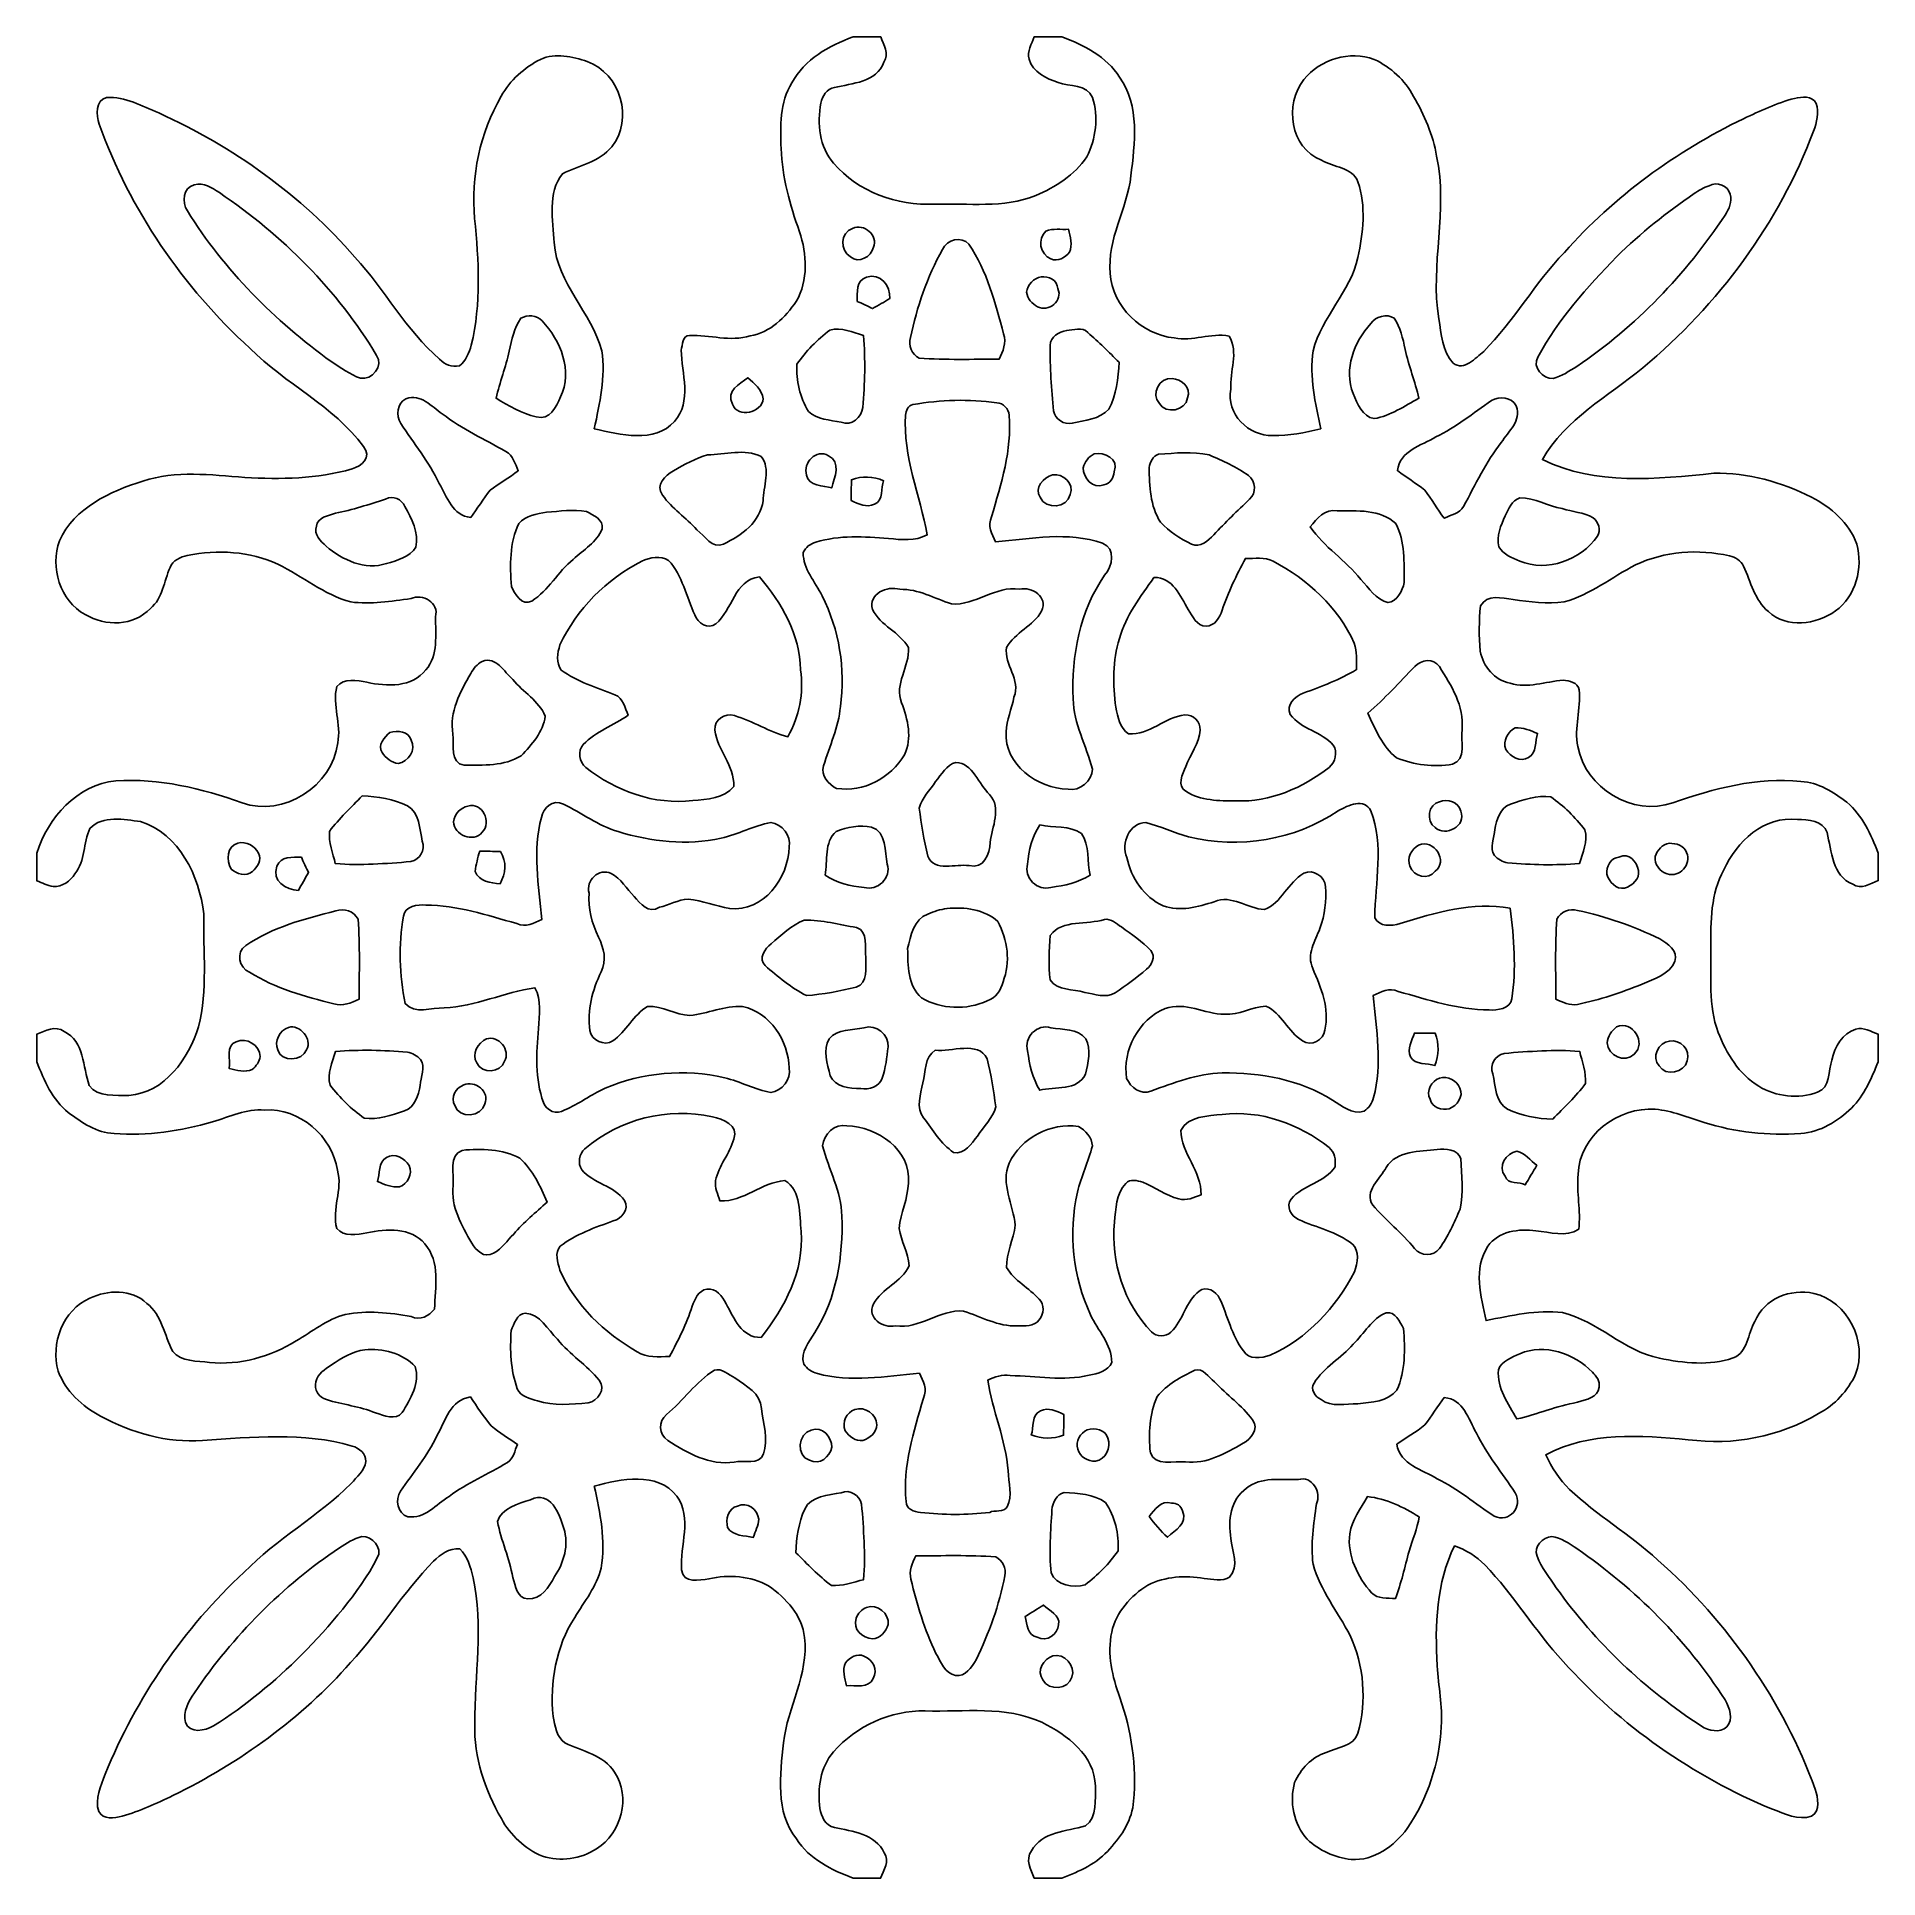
# Model space of a CAD drawing. Header units: centimetres. Extents: x -14.1 to 14.1, y -14.1 to 14.1.
import ezdxf

# ---------------------------------------------------------------- set-up
doc = ezdxf.new("R2010")
doc.units = ezdxf.units.CM
doc.header["$MEASUREMENT"] = 0
doc.layers.add('Camada 1', color=7, linetype='Continuous')

msp = doc.modelspace()

# ---------------------------------------------------------------- linework, layer by layer
at = {"layer": 'Camada 1', "color": 177}
for points, knots in [([(-1.6002, 14.11111), (-1.6002, 14.11111), (-1.17581, 14.11111), (-1.17581, 14.11111), (-1.17581, 14.11111), (-1.12995, 13.98975), (-1.04528, 13.85252), (-1.12748, 13.72517), (-1.12748, 13.72517), (-1.23825, 13.4112), (-1.61854, 13.3985), (-1.88666, 13.33465), (-1.88666, 13.33465), (-2.00413, 13.31842), (-2.07186, 13.20306), (-2.09338, 13.09617), (-2.09338, 13.09617), (-2.14983, 12.78431), (-2.12055, 12.42095), (-1.899, 12.17577), (-1.899, 12.17577), (-1.52471, 11.73021), (-0.92675, 11.52172), (-0.35384, 11.54642), (-0.35384, 11.54642), (0.16475, 11.563), (0.70379, 11.47974), (1.19839, 11.67871), (1.19839, 11.67871), (1.50072, 11.80606), (1.79423, 11.99621), (1.98155, 12.27032), (1.98155, 12.27032), (2.11737, 12.54478), (2.16994, 12.88732), (2.06692, 13.18013), (2.06692, 13.18013), (1.98579, 13.38827), (1.71309, 13.34558), (1.54376, 13.41155), (1.54376, 13.41155), (1.36243, 13.47082), (1.15006, 13.56854), (1.0982, 13.76821), (1.0982, 13.76821), (1.06186, 13.88851), (1.137, 14.0021), (1.17687, 14.11111), (1.17687, 14.11111), (1.17687, 14.11111), (1.6002, 14.11111), (1.6002, 14.11111), (1.6002, 14.11111), (1.94028, 13.98411), (2.28424, 13.80666), (2.48532, 13.49093), (2.48532, 13.49093), (2.80106, 13.05525), (2.71498, 12.47775), (2.65818, 11.97857), (2.65818, 11.97857), (2.59997, 11.4688), (2.28882, 11.00914), (2.34174, 10.4842), (2.34174, 10.4842), (2.37278, 9.97585), (2.82187, 9.54511), (3.32246, 9.49572), (3.32246, 9.49572), (3.60186, 9.44139), (3.88232, 9.57615), (4.16278, 9.525), (4.16278, 9.525), (4.31518, 9.27488), (4.16983, 8.98278), (4.18853, 8.71185), (4.18853, 8.71185), (4.11057, 8.33437), (4.4644, 7.98724), (4.83235, 8.0017), (4.83235, 8.0017), (5.08106, 7.99006), (5.32553, 8.04615), (5.56648, 8.10295), (5.56648, 8.10295), (5.48499, 8.49559), (5.3908, 8.89705), (5.45112, 9.30063), (5.45112, 9.30063), (5.58271, 9.82239), (6.01909, 10.20022), (6.13798, 10.72727), (6.13798, 10.72727), (6.2163, 11.10544), (6.26604, 11.51467), (6.13727, 11.88755), (6.13727, 11.88755), (6.05472, 12.11827), (5.75874, 12.10592), (5.57918, 12.22269), (5.57918, 12.22269), (5.09235, 12.40472), (5.0098, 13.07747), (5.31001, 13.45635), (5.31001, 13.45635), (5.55696, 13.76892), (6.01274, 13.90368), (6.38845, 13.76504), (6.38845, 13.76504), (6.63963, 13.64368), (6.85871, 13.44612), (6.991, 13.19883), (6.991, 13.19883), (7.15186, 12.91308), (7.2905, 12.60792), (7.34377, 12.28231), (7.34377, 12.28231), (7.52157, 11.45716), (7.24182, 10.6179), (7.37658, 9.78958), (7.37658, 9.78958), (7.41997, 9.55922), (7.42597, 9.29075), (7.5946, 9.11084), (7.5946, 9.11084), (7.76817, 8.98102), (7.93926, 9.19233), (8.06626, 9.2897), (8.06626, 9.2897), (8.52593, 9.75466), (8.84837, 10.33498), (9.3024, 10.80558), (9.3024, 10.80558), (10.06263, 11.67024), (11.01478, 12.35287), (12.04665, 12.85628), (12.04665, 12.85628), (12.30242, 12.97164), (12.55677, 13.10005), (12.83088, 13.16743), (12.83088, 13.16743), (12.93601, 13.19283), (13.10428, 13.21259), (13.16179, 13.09017), (13.16179, 13.09017), (13.20976, 12.95259), (13.16955, 12.79913), (13.12122, 12.66719), (13.12122, 12.66719), (12.58711, 11.25502), (11.66389, 10.00266), (10.50537, 9.03887), (10.50537, 9.03887), (9.9695, 8.59931), (9.31615, 8.25182), (8.96408, 7.63058), (8.96408, 7.63058), (9.78041, 7.2323), (10.71845, 7.33072), (11.59334, 7.42103), (11.59334, 7.42103), (12.11227, 7.43267), (12.62839, 7.29015), (13.08841, 7.0545), (13.08841, 7.0545), (13.38827, 6.90033), (13.6659, 6.66291), (13.78338, 6.33765), (13.78338, 6.33765), (13.88039, 5.97394), (13.77139, 5.53544), (13.4553, 5.31107), (13.4553, 5.31107), (13.16425, 5.10081), (12.70847, 5.03908), (12.42765, 5.3019), (12.42765, 5.3019), (12.2181, 5.47934), (12.15743, 5.75733), (12.04948, 5.99687), (12.04948, 5.99687), (12.01244, 6.08542), (11.92071, 6.13339), (11.83252, 6.15597), (11.83252, 6.15597), (11.35345, 6.26322), (10.83698, 6.2297), (10.39177, 6.01592), (10.39177, 6.01592), (10.02594, 5.83106), (9.70209, 5.55942), (9.30063, 5.45006), (9.30063, 5.45006), (9.03852, 5.41867), (8.77464, 5.44971), (8.515, 5.48534), (8.515, 5.48534), (8.34072, 5.50792), (8.12482, 5.57601), (8.01546, 5.38797), (8.01546, 5.38797), (7.99147, 5.15691), (7.99077, 4.92548), (8.01335, 4.69371), (8.01335, 4.69371), (8.05392, 4.45982), (8.23066, 4.25203), (8.46878, 4.20511), (8.46878, 4.20511), (8.74148, 4.11656), (9.00959, 4.23227), (9.28088, 4.24886), (9.28088, 4.24886), (9.37719, 4.25027), (9.50771, 4.21111), (9.52853, 4.10316), (9.52853, 4.10316), (9.56169, 3.81141), (9.44386, 3.52319), (9.50912, 3.23215), (9.50912, 3.23215), (9.6199, 2.5975), (10.35156, 2.15441), (10.96504, 2.37102), (10.96504, 2.37102), (11.59334, 2.59221), (12.25479, 2.76507), (12.92789, 2.6984), (12.92789, 2.6984), (13.19459, 2.6864), (13.42531, 2.534), (13.63204, 2.37878), (13.63204, 2.37878), (13.86875, 2.17558), (14.00281, 1.8863), (14.11111, 1.59985), (14.11111, 1.59985), (14.11111, 1.59985), (14.11111, 1.17792), (14.11111, 1.17792), (14.11111, 1.17792), (13.9894, 1.13206), (13.8497, 1.03258), (13.72305, 1.12501), (13.72305, 1.12501), (13.40273, 1.24672), (13.39815, 1.6383), (13.32724, 1.91347), (13.32724, 1.91347), (13.27115, 2.09691), (13.03055, 2.11243), (12.87392, 2.1149), (12.87392, 2.1149), (12.36169, 2.17276), (11.94223, 1.778), (11.74468, 1.34232), (11.74468, 1.34232), (11.54465, 0.98072), (11.54289, 0.55457), (11.54465, 0.1524), (11.54465, 0.1524), (11.55735, -0.28257), (11.49985, -0.73096), (11.66036, -1.14723), (11.66036, -1.14723), (11.7856, -1.46897), (11.97434, -1.78999), (12.28019, -1.97062), (12.28019, -1.97062), (12.5409, -2.13713), (12.89015, -2.16994), (13.18013, -2.06587), (13.18013, -2.06587), (13.38121, -1.99284), (13.34699, -1.73461), (13.40203, -1.57127), (13.40203, -1.57127), (13.44189, -1.37231), (13.56325, -1.15887), (13.76821, -1.0982), (13.76821, -1.0982), (13.88815, -1.06151), (14.0021, -1.137), (14.11111, -1.17687), (14.11111, -1.17687), (14.11111, -1.17687), (14.11111, -1.6002), (14.11111, -1.6002), (14.11111, -1.6002), (14.00951, -1.85279), (13.89627, -2.11208), (13.70259, -2.30822), (13.70259, -2.30822), (13.48952, -2.50931), (13.22458, -2.67829), (12.92437, -2.69593), (12.92437, -2.69593), (12.42589, -2.73438), (11.9186, -2.67935), (11.44164, -2.52801), (11.44164, -2.52801), (11.19611, -2.44898), (10.95375, -2.3495), (10.6941, -2.32692), (10.6941, -2.32692), (10.1286, -2.28494), (9.52535, -2.73156), (9.51442, -3.32211), (9.51442, -3.32211), (9.48443, -3.60186), (9.55745, -3.88408), (9.52182, -4.16242), (9.52182, -4.16242), (9.32286, -4.30001), (9.08403, -4.20194), (8.86495, -4.19135), (8.86495, -4.19135), (8.60672, -4.15149), (8.28675, -4.19417), (8.12976, -4.42595), (8.12976, -4.42595), (7.90081, -4.76462), (8.02181, -5.19677), (8.1026, -5.56577), (8.1026, -5.56577), (8.48748, -5.48499), (8.87836, -5.39821), (9.27453, -5.44124), (9.27453, -5.44124), (9.81498, -5.5753), (10.21115, -6.02756), (10.75902, -6.14257), (10.75902, -6.14257), (11.12732, -6.21453), (11.5249, -6.26498), (11.88755, -6.13727), (11.88755, -6.13727), (12.11792, -6.05508), (12.10663, -5.76016), (12.22269, -5.58024), (12.22269, -5.58024), (12.35957, -5.22746), (12.76985, -5.06942), (13.12439, -5.14773), (13.12439, -5.14773), (13.64544, -5.27297), (13.958, -5.88927), (13.76504, -6.38845), (13.76504, -6.38845), (13.64368, -6.63998), (13.44612, -6.85871), (13.19883, -6.99135), (13.19883, -6.99135), (12.60369, -7.34377), (11.88544, -7.48524), (11.20069, -7.39034), (11.20069, -7.39034), (10.47009, -7.32367), (9.6841, -7.26369), (9.01559, -7.62247), (9.01559, -7.62247), (9.11119, -7.81403), (9.22232, -8.00453), (9.38071, -8.15199), (9.38071, -8.15199), (9.80158, -8.54886), (10.30534, -8.84449), (10.7322, -9.23466), (10.7322, -9.23466), (11.811, -10.18046), (12.65061, -11.39895), (13.14697, -12.74515), (13.14697, -12.74515), (13.18154, -12.88062), (13.2394, -13.07924), (13.09017, -13.16179), (13.09017, -13.16179), (12.8838, -13.22775), (12.67848, -13.12369), (12.48974, -13.05348), (12.48974, -13.05348), (11.2709, -12.54936), (10.16141, -11.77537), (9.2837, -10.789), (9.2837, -10.789), (8.85119, -10.32228), (8.52452, -9.76736), (8.08214, -9.30945), (8.08214, -9.30945), (7.9562, -9.17222), (7.79039, -9.08085), (7.61753, -9.01806), (7.61753, -9.01806), (7.34025, -9.58674), (7.31308, -10.2369), (7.35365, -10.85744), (7.35365, -10.85744), (7.36741, -11.16683), (7.43867, -11.4741), (7.41257, -11.78454), (7.41257, -11.78454), (7.38717, -12.34087), (7.21007, -12.8905), (6.89257, -13.34876), (6.89257, -13.34876), (6.69466, -13.61969), (6.38316, -13.84582), (6.03285, -13.82571), (6.03285, -13.82571), (5.78203, -13.79855), (5.54284, -13.68601), (5.35799, -13.51527), (5.35799, -13.51527), (5.15444, -13.28173), (5.08141, -12.94095), (5.16714, -12.64391), (5.16714, -12.64391), (5.25745, -12.43471), (5.42925, -12.25656), (5.64938, -12.18671), (5.64938, -12.18671), (5.81731, -12.09922), (6.07025, -12.09569), (6.13833, -11.88755), (6.13833, -11.88755), (6.27133, -11.39578), (6.23535, -10.85356), (6.01592, -10.39177), (6.01592, -10.39177), (5.83106, -10.0263), (5.55942, -9.70209), (5.45006, -9.30063), (5.45006, -9.30063), (5.40985, -8.99089), (5.45747, -8.6808), (5.50192, -8.37459), (5.50192, -8.37459), (5.58377, -8.19997), (5.43384, -7.93679), (5.22323, -8.00241), (5.22323, -8.00241), (4.95935, -8.0077), (4.64996, -7.95126), (4.42983, -8.1347), (4.42983, -8.1347), (4.18888, -8.30192), (4.14091, -8.63071), (4.19065, -8.90305), (4.19065, -8.90305), (4.2097, -9.09285), (4.32259, -9.33203), (4.17019, -9.49713), (4.17019, -9.49713), (4.05906, -9.57333), (3.90807, -9.52288), (3.78072, -9.519), (3.78072, -9.519), (3.49356, -9.46256), (3.18241, -9.48831), (2.91853, -9.61778), (2.91853, -9.61778), (2.65994, -9.78253), (2.42641, -10.03053), (2.36361, -10.33956), (2.36361, -10.33956), (2.28917, -10.67894), (2.37314, -11.02325), (2.48849, -11.34286), (2.48849, -11.34286), (2.66665, -11.8498), (2.74602, -12.39379), (2.69946, -12.93001), (2.69946, -12.93001), (2.67899, -13.21153), (2.5213, -13.45706), (2.33539, -13.65955), (2.33539, -13.65955), (2.14701, -13.88639), (1.86761, -14.00457), (1.6002, -14.11111), (1.6002, -14.11111), (1.6002, -14.11111), (1.17722, -14.11111), (1.17722, -14.11111), (1.17722, -14.11111), (1.12219, -13.98164), (1.0347, -13.82642), (1.13347, -13.69413), (1.13347, -13.69413), (1.29787, -13.39003), (1.67499, -13.39991), (1.95933, -13.30889), (1.95933, -13.30889), (2.15124, -13.17872), (2.10608, -12.89614), (2.11384, -12.70106), (2.11384, -12.70106), (2.1015, -12.2241), (1.68028, -11.91683), (1.29328, -11.72245), (1.29328, -11.72245), (0.73307, -11.46634), (0.10231, -11.56441), (-0.49424, -11.54783), (-0.49424, -11.54783), (-1.02482, -11.53654), (-1.55222, -11.77713), (-1.90147, -12.17436), (-1.90147, -12.17436), (-2.10714, -12.41213), (-2.14489, -12.73986), (-2.10785, -13.04149), (-2.10785, -13.04149), (-2.08703, -13.1639), (-2.0253, -13.31207), (-1.8863, -13.33288), (-1.8863, -13.33288), (-1.61607, -13.39427), (-1.25483, -13.43307), (-1.12254, -13.72129), (-1.12254, -13.72129), (-1.03364, -13.8497), (-1.13136, -13.9887), (-1.17792, -14.11111), (-1.17792, -14.11111), (-1.17792, -14.11111), (-1.60055, -14.11111), (-1.60055, -14.11111), (-1.60055, -14.11111), (-1.92934, -13.9834), (-2.27365, -13.81795), (-2.46768, -13.50962), (-2.46768, -13.50962), (-2.79647, -13.09299), (-2.71815, -12.52714), (-2.66735, -12.03748), (-2.66735, -12.03748), (-2.60597, -11.48715), (-2.27789, -10.98726), (-2.34421, -10.4207), (-2.34421, -10.4207), (-2.38196, -10.08662), (-2.62784, -9.81392), (-2.89489, -9.63224), (-2.89489, -9.63224), (-3.17147, -9.47808), (-3.50555, -9.45409), (-3.81035, -9.52429), (-3.81035, -9.52429), (-3.95429, -9.54229), (-4.20299, -9.60332), (-4.22804, -9.38459), (-4.22804, -9.38459), (-4.25979, -9.01312), (-4.05977, -8.59296), (-4.30107, -8.25359), (-4.30107, -8.25359), (-4.60516, -7.87612), (-5.15832, -7.9883), (-5.56719, -8.1026), (-5.56719, -8.1026), (-5.47687, -8.51394), (-5.38939, -8.93692), (-5.46135, -9.35919), (-5.46135, -9.35919), (-5.53085, -9.64036), (-5.72029, -9.87002), (-5.86564, -10.11484), (-5.86564, -10.11484), (-6.15491, -10.55864), (-6.25052, -11.10968), (-6.19936, -11.63144), (-6.19936, -11.63144), (-6.16409, -11.76831), (-6.15033, -11.95211), (-6.01698, -12.03784), (-6.01698, -12.03784), (-5.75522, -12.16589), (-5.42114, -12.2234), (-5.25533, -12.48763), (-5.25533, -12.48763), (-5.00239, -12.8658), (-5.15232, -13.4246), (-5.53085, -13.65991), (-5.53085, -13.65991), (-5.77215, -13.8176), (-6.08789, -13.86064), (-6.36305, -13.77491), (-6.36305, -13.77491), (-6.62764, -13.65955), (-6.85377, -13.45283), (-6.99135, -13.19883), (-6.99135, -13.19883), (-7.24464, -12.75997), (-7.40904, -12.25903), (-7.40022, -11.7482), (-7.40022, -11.7482), (-7.40092, -11.00173), (-7.26405, -10.24502), (-7.42385, -9.50595), (-7.42385, -9.50595), (-7.46195, -9.34932), (-7.50605, -9.17716), (-7.63023, -9.06533), (-7.63023, -9.06533), (-7.79321, -9.04663), (-7.92445, -9.14788), (-8.03169, -9.25371), (-8.03169, -9.25371), (-8.50124, -9.73279), (-8.8459, -10.31557), (-9.30169, -10.80629), (-9.30169, -10.80629), (-10.05487, -11.66565), (-11.00208, -12.34122), (-12.02408, -12.84534), (-12.02408, -12.84534), (-12.27772, -12.96282), (-12.53172, -13.08559), (-12.8023, -13.16143), (-12.8023, -13.16143), (-12.92084, -13.18577), (-13.09476, -13.22317), (-13.16179, -13.09017), (-13.16179, -13.09017), (-13.22599, -12.89367), (-13.13145, -12.69541), (-13.06371, -12.5155), (-13.06371, -12.5155), (-12.5857, -11.34745), (-11.86074, -10.27959), (-10.93399, -9.42128), (-10.93399, -9.42128), (-10.4327, -8.91399), (-9.79946, -8.56403), (-9.29181, -8.06415), (-9.29181, -8.06415), (-9.20962, -7.95937), (-9.08685, -7.86553), (-9.06921, -7.72513), (-9.06921, -7.72513), (-9.06215, -7.60377), (-9.17222, -7.51664), (-9.27947, -7.48771), (-9.27947, -7.48771), (-10.02453, -7.26828), (-10.8084, -7.35506), (-11.57111, -7.40128), (-11.57111, -7.40128), (-12.1158, -7.44573), (-12.65696, -7.28557), (-13.13286, -7.0298), (-13.13286, -7.0298), (-13.41579, -6.87811), (-13.6719, -6.64527), (-13.78373, -6.33801), (-13.78373, -6.33801), (-13.90297, -5.91891), (-13.71247, -5.40067), (-13.29972, -5.22252), (-13.29972, -5.22252), (-13.02667, -5.08988), (-12.65943, -5.08106), (-12.42624, -5.30084), (-12.42624, -5.30084), (-12.18988, -5.47864), (-12.15884, -5.79226), (-12.0276, -6.03744), (-12.0276, -6.03744), (-11.89461, -6.19936), (-11.65225, -6.18208), (-11.46422, -6.20571), (-11.46422, -6.20571), (-10.99996, -6.25475), (-10.53112, -6.11893), (-10.13813, -5.87551), (-10.13813, -5.87551), (-9.88977, -5.73652), (-9.66294, -5.54426), (-9.38354, -5.46982), (-9.38354, -5.46982), (-9.0491, -5.40738), (-8.70655, -5.44477), (-8.37424, -5.50157), (-8.37424, -5.50157), (-8.23348, -5.57071), (-8.10119, -5.49346), (-8.01511, -5.38868), (-8.01511, -5.38868), (-8.00417, -5.05672), (-7.92374, -4.66407), (-8.16328, -4.38961), (-8.16328, -4.38961), (-8.376, -4.13597), (-8.75524, -4.15361), (-9.05228, -4.21922), (-9.05228, -4.21922), (-9.20432, -4.24603), (-9.40047, -4.28978), (-9.51336, -4.15149), (-9.51336, -4.15149), (-9.59626, -3.85692), (-9.41634, -3.55635), (-9.50348, -3.25967), (-9.50348, -3.25967), (-9.58144, -2.73897), (-10.08627, -2.30082), (-10.62073, -2.33786), (-10.62073, -2.33786), (-10.90048, -2.31352), (-11.15554, -2.44157), (-11.41659, -2.51848), (-11.41659, -2.51848), (-11.90484, -2.66277), (-12.41884, -2.7372), (-12.92789, -2.69663), (-12.92789, -2.69663), (-13.1953, -2.68922), (-13.42249, -2.52906), (-13.62851, -2.37561), (-13.62851, -2.37561), (-13.87334, -2.18122), (-13.99893, -1.88313), (-14.11111, -1.59985), (-14.11111, -1.59985), (-14.11111, -1.59985), (-14.11111, -1.17722), (-14.11111, -1.17722), (-14.11111, -1.17722), (-13.98164, -1.12219), (-13.82677, -1.0354), (-13.69377, -1.13312), (-13.69377, -1.13312), (-13.3798, -1.28976), (-13.40555, -1.67781), (-13.3096, -1.95933), (-13.3096, -1.95933), (-13.17837, -2.15089), (-12.8972, -2.10644), (-12.70106, -2.1142), (-12.70106, -2.1142), (-12.14649, -2.07151), (-11.7863, -1.5494), (-11.63355, -1.06186), (-11.63355, -1.06186), (-11.48962, -0.49706), (-11.56159, 0.09313), (-11.55312, 0.66887), (-11.55312, 0.66887), (-11.61979, 1.24636), (-11.92918, 1.8983), (-12.5222, 2.08421), (-12.5222, 2.08421), (-12.77126, 2.1149), (-13.1004, 2.18334), (-13.29725, 1.97802), (-13.29725, 1.97802), (-13.40414, 1.7593), (-13.36534, 1.48026), (-13.52691, 1.28305), (-13.52691, 1.28305), (-13.59994, 1.17369), (-13.722, 1.07985), (-13.85958, 1.08867), (-13.85958, 1.08867), (-13.94813, 1.10278), (-14.02891, 1.14371), (-14.11111, 1.17687), (-14.11111, 1.17687), (-14.11111, 1.17687), (-14.11111, 1.59949), (-14.11111, 1.59949), (-14.11111, 1.59949), (-13.94142, 2.14454), (-13.4941, 2.64901), (-12.90144, 2.70722), (-12.90144, 2.70722), (-12.23857, 2.74884), (-11.58416, 2.59362), (-10.96504, 2.37102), (-10.96504, 2.37102), (-10.33251, 2.1463), (-9.57756, 2.62749), (-9.49995, 3.28824), (-9.49995, 3.28824), (-9.43786, 3.57646), (-9.58779, 3.86644), (-9.513, 4.15149), (-9.513, 4.15149), (-9.40012, 4.28978), (-9.20432, 4.24603), (-9.05228, 4.21922), (-9.05228, 4.21922), (-8.74818, 4.15114), (-8.35519, 4.13773), (-8.1474, 4.40866), (-8.1474, 4.40866), (-7.95584, 4.63585), (-7.99924, 4.94912), (-8.00206, 5.22323), (-8.00206, 5.22323), (-7.93856, 5.43419), (-8.19961, 5.58412), (-8.37459, 5.50192), (-8.37459, 5.50192), (-8.6808, 5.45747), (-8.99125, 5.4102), (-9.30063, 5.45006), (-9.30063, 5.45006), (-9.71127, 5.56154), (-10.0397, 5.84306), (-10.41541, 6.02756), (-10.41541, 6.02756), (-10.84721, 6.22617), (-11.34251, 6.25546), (-11.80465, 6.16232), (-11.80465, 6.16232), (-11.91225, 6.1408), (-12.02514, 6.08506), (-12.06923, 5.97782), (-12.06923, 5.97782), (-12.16342, 5.76686), (-12.17683, 5.5051), (-12.37121, 5.35129), (-12.37121, 5.35129), (-12.62239, 5.07365), (-13.06548, 5.07259), (-13.36887, 5.25674), (-13.36887, 5.25674), (-13.75939, 5.46417), (-13.90932, 5.98523), (-13.76468, 6.3881), (-13.76468, 6.3881), (-13.53361, 6.89575), (-12.98998, 7.14481), (-12.4848, 7.30003), (-12.4848, 7.30003), (-11.97963, 7.47077), (-11.44411, 7.39563), (-10.92412, 7.35753), (-10.92412, 7.35753), (-10.37484, 7.32966), (-9.81181, 7.33143), (-9.28017, 7.48912), (-9.28017, 7.48912), (-9.13377, 7.53357), (-8.97325, 7.65951), (-9.10308, 7.83272), (-9.10308, 7.83272), (-9.56592, 8.45608), (-10.3004, 8.79193), (-10.84298, 9.33556), (-10.84298, 9.33556), (-11.87415, 10.27536), (-12.68095, 11.46034), (-13.1572, 12.77267), (-13.1572, 12.77267), (-13.19565, 12.91343), (-13.22387, 13.13991), (-13.04149, 13.18084), (-13.04149, 13.18084), (-12.75539, 13.202), (-12.49997, 13.04784), (-12.24315, 12.94659), (-12.24315, 12.94659), (-11.10333, 12.42624), (-10.05593, 11.68294), (-9.23502, 10.7322), (-9.23502, 10.7322), (-8.77464, 10.23514), (-8.45679, 9.61637), (-7.93715, 9.17257), (-7.93715, 9.17257), (-7.85636, 9.0805), (-7.75441, 9.04557), (-7.63164, 9.06745), (-7.63164, 9.06745), (-7.53498, 9.14647), (-7.487, 9.26924), (-7.45314, 9.3853), (-7.45314, 9.3853), (-7.29544, 10.01959), (-7.34025, 10.68035), (-7.40057, 11.32487), (-7.40057, 11.32487), (-7.45843, 11.97292), (-7.3212, 12.6372), (-6.99241, 13.19953), (-6.99241, 13.19953), (-6.85906, 13.44683), (-6.63822, 13.6405), (-6.38881, 13.76539), (-6.38881, 13.76539), (-6.16267, 13.87369), (-5.90021, 13.8056), (-5.67372, 13.73223), (-5.67372, 13.73223), (-5.17207, 13.55337), (-4.95582, 12.84464), (-5.30013, 12.4266), (-5.30013, 12.4266), (-5.48711, 12.18953), (-5.80284, 12.14296), (-6.05472, 12.01314), (-6.05472, 12.01314), (-6.28862, 11.72351), (-6.19866, 11.29489), (-6.18349, 10.95728), (-6.18349, 10.95728), (-6.13128, 10.32933), (-5.61269, 9.88942), (-5.45112, 9.30063), (-5.45112, 9.30063), (-5.39115, 8.89705), (-5.48464, 8.49559), (-5.56648, 8.10295), (-5.56648, 8.10295), (-5.16961, 8.01123), (-4.65032, 7.87753), (-4.33529, 8.21619), (-4.33529, 8.21619), (-4.06894, 8.5217), (-4.22487, 8.95315), (-4.23651, 9.31086), (-4.23651, 9.31086), (-4.21569, 9.38389), (-4.21393, 9.54017), (-4.10739, 9.53276), (-4.10739, 9.53276), (-3.79589, 9.54722), (-3.48439, 9.43081), (-3.17641, 9.52959), (-3.17641, 9.52959), (-2.87055, 9.57545), (-2.63913, 9.81392), (-2.4705, 10.05628), (-2.4705, 10.05628), (-2.286, 10.37943), (-2.30717, 10.78018), (-2.42182, 11.12449), (-2.42182, 11.12449), (-2.56893, 11.53477), (-2.68711, 11.95952), (-2.70369, 12.39767), (-2.70369, 12.39767), (-2.71286, 12.73492), (-2.73156, 13.10816), (-2.53824, 13.40379), (-2.53824, 13.40379), (-2.34668, 13.76715), (-1.97273, 13.97529), (-1.6002, 14.11111), (-1.6002, 14.11111), (-1.6002, 14.11111), (-1.6002, 14.11111), (-1.6002, 14.11111)], [0, 0, 0, 0, 0.00416667, 0.00416667, 0.00416667, 0.00416667, 0.00833333, 0.00833333, 0.00833333, 0.00833333, 0.0125, 0.0125, 0.0125, 0.0125, 0.01666667, 0.01666667, 0.01666667, 0.01666667, 0.02083333, 0.02083333, 0.02083333, 0.02083333, 0.025, 0.025, 0.025, 0.025, 0.02916667, 0.02916667, 0.02916667, 0.02916667, 0.03333333, 0.03333333, 0.03333333, 0.03333333, 0.0375, 0.0375, 0.0375, 0.0375, 0.04166667, 0.04166667, 0.04166667, 0.04166667, 0.04583333, 0.04583333, 0.04583333, 0.04583333, 0.05, 0.05, 0.05, 0.05, 0.05416667, 0.05416667, 0.05416667, 0.05416667, 0.05833333, 0.05833333, 0.05833333, 0.05833333, 0.0625, 0.0625, 0.0625, 0.0625, 0.06666667, 0.06666667, 0.06666667, 0.06666667, 0.07083333, 0.07083333, 0.07083333, 0.07083333, 0.075, 0.075, 0.075, 0.075, 0.07916667, 0.07916667, 0.07916667, 0.07916667, 0.08333333, 0.08333333, 0.08333333, 0.08333333, 0.0875, 0.0875, 0.0875, 0.0875, 0.09166667, 0.09166667, 0.09166667, 0.09166667, 0.09583333, 0.09583333, 0.09583333, 0.09583333, 0.1, 0.1, 0.1, 0.1, 0.10416667, 0.10416667, 0.10416667, 0.10416667, 0.10833333, 0.10833333, 0.10833333, 0.10833333, 0.1125, 0.1125, 0.1125, 0.1125, 0.11666667, 0.11666667, 0.11666667, 0.11666667, 0.12083333, 0.12083333, 0.12083333, 0.12083333, 0.125, 0.125, 0.125, 0.125, 0.12916667, 0.12916667, 0.12916667, 0.12916667, 0.13333333, 0.13333333, 0.13333333, 0.13333333, 0.1375, 0.1375, 0.1375, 0.1375, 0.14166667, 0.14166667, 0.14166667, 0.14166667, 0.14583333, 0.14583333, 0.14583333, 0.14583333, 0.15, 0.15, 0.15, 0.15, 0.15416667, 0.15416667, 0.15416667, 0.15416667, 0.15833333, 0.15833333, 0.15833333, 0.15833333, 0.1625, 0.1625, 0.1625, 0.1625, 0.16666667, 0.16666667, 0.16666667, 0.16666667, 0.17083333, 0.17083333, 0.17083333, 0.17083333, 0.175, 0.175, 0.175, 0.175, 0.17916667, 0.17916667, 0.17916667, 0.17916667, 0.18333333, 0.18333333, 0.18333333, 0.18333333, 0.1875, 0.1875, 0.1875, 0.1875, 0.19166667, 0.19166667, 0.19166667, 0.19166667, 0.19583333, 0.19583333, 0.19583333, 0.19583333, 0.2, 0.2, 0.2, 0.2, 0.20416667, 0.20416667, 0.20416667, 0.20416667, 0.20833333, 0.20833333, 0.20833333, 0.20833333, 0.2125, 0.2125, 0.2125, 0.2125, 0.21666667, 0.21666667, 0.21666667, 0.21666667, 0.22083333, 0.22083333, 0.22083333, 0.22083333, 0.225, 0.225, 0.225, 0.225, 0.22916667, 0.22916667, 0.22916667, 0.22916667, 0.23333333, 0.23333333, 0.23333333, 0.23333333, 0.2375, 0.2375, 0.2375, 0.2375, 0.24166667, 0.24166667, 0.24166667, 0.24166667, 0.24583333, 0.24583333, 0.24583333, 0.24583333, 0.25, 0.25, 0.25, 0.25, 0.25416667, 0.25416667, 0.25416667, 0.25416667, 0.25833333, 0.25833333, 0.25833333, 0.25833333, 0.2625, 0.2625, 0.2625, 0.2625, 0.26666667, 0.26666667, 0.26666667, 0.26666667, 0.27083333, 0.27083333, 0.27083333, 0.27083333, 0.275, 0.275, 0.275, 0.275, 0.27916667, 0.27916667, 0.27916667, 0.27916667, 0.28333333, 0.28333333, 0.28333333, 0.28333333, 0.2875, 0.2875, 0.2875, 0.2875, 0.29166667, 0.29166667, 0.29166667, 0.29166667, 0.29583333, 0.29583333, 0.29583333, 0.29583333, 0.3, 0.3, 0.3, 0.3, 0.30416667, 0.30416667, 0.30416667, 0.30416667, 0.30833333, 0.30833333, 0.30833333, 0.30833333, 0.3125, 0.3125, 0.3125, 0.3125, 0.31666667, 0.31666667, 0.31666667, 0.31666667, 0.32083333, 0.32083333, 0.32083333, 0.32083333, 0.325, 0.325, 0.325, 0.325, 0.32916667, 0.32916667, 0.32916667, 0.32916667, 0.33333333, 0.33333333, 0.33333333, 0.33333333, 0.3375, 0.3375, 0.3375, 0.3375, 0.34166667, 0.34166667, 0.34166667, 0.34166667, 0.34583333, 0.34583333, 0.34583333, 0.34583333, 0.35, 0.35, 0.35, 0.35, 0.35416667, 0.35416667, 0.35416667, 0.35416667, 0.35833333, 0.35833333, 0.35833333, 0.35833333, 0.3625, 0.3625, 0.3625, 0.3625, 0.36666667, 0.36666667, 0.36666667, 0.36666667, 0.37083333, 0.37083333, 0.37083333, 0.37083333, 0.375, 0.375, 0.375, 0.375, 0.37916667, 0.37916667, 0.37916667, 0.37916667, 0.38333333, 0.38333333, 0.38333333, 0.38333333, 0.3875, 0.3875, 0.3875, 0.3875, 0.39166667, 0.39166667, 0.39166667, 0.39166667, 0.39583333, 0.39583333, 0.39583333, 0.39583333, 0.4, 0.4, 0.4, 0.4, 0.40416667, 0.40416667, 0.40416667, 0.40416667, 0.40833333, 0.40833333, 0.40833333, 0.40833333, 0.4125, 0.4125, 0.4125, 0.4125, 0.41666667, 0.41666667, 0.41666667, 0.41666667, 0.42083333, 0.42083333, 0.42083333, 0.42083333, 0.425, 0.425, 0.425, 0.425, 0.42916667, 0.42916667, 0.42916667, 0.42916667, 0.43333333, 0.43333333, 0.43333333, 0.43333333, 0.4375, 0.4375, 0.4375, 0.4375, 0.44166667, 0.44166667, 0.44166667, 0.44166667, 0.44583333, 0.44583333, 0.44583333, 0.44583333, 0.45, 0.45, 0.45, 0.45, 0.45416667, 0.45416667, 0.45416667, 0.45416667, 0.45833333, 0.45833333, 0.45833333, 0.45833333, 0.4625, 0.4625, 0.4625, 0.4625, 0.46666667, 0.46666667, 0.46666667, 0.46666667, 0.47083333, 0.47083333, 0.47083333, 0.47083333, 0.475, 0.475, 0.475, 0.475, 0.47916667, 0.47916667, 0.47916667, 0.47916667, 0.48333333, 0.48333333, 0.48333333, 0.48333333, 0.4875, 0.4875, 0.4875, 0.4875, 0.49166667, 0.49166667, 0.49166667, 0.49166667, 0.49583333, 0.49583333, 0.49583333, 0.49583333, 0.5, 0.5, 0.5, 0.5, 0.50416667, 0.50416667, 0.50416667, 0.50416667, 0.50833333, 0.50833333, 0.50833333, 0.50833333, 0.5125, 0.5125, 0.5125, 0.5125, 0.51666667, 0.51666667, 0.51666667, 0.51666667, 0.52083333, 0.52083333, 0.52083333, 0.52083333, 0.525, 0.525, 0.525, 0.525, 0.52916667, 0.52916667, 0.52916667, 0.52916667, 0.53333333, 0.53333333, 0.53333333, 0.53333333, 0.5375, 0.5375, 0.5375, 0.5375, 0.54166667, 0.54166667, 0.54166667, 0.54166667, 0.54583333, 0.54583333, 0.54583333, 0.54583333, 0.55, 0.55, 0.55, 0.55, 0.55416667, 0.55416667, 0.55416667, 0.55416667, 0.55833333, 0.55833333, 0.55833333, 0.55833333, 0.5625, 0.5625, 0.5625, 0.5625, 0.56666667, 0.56666667, 0.56666667, 0.56666667, 0.57083333, 0.57083333, 0.57083333, 0.57083333, 0.575, 0.575, 0.575, 0.575, 0.57916667, 0.57916667, 0.57916667, 0.57916667, 0.58333333, 0.58333333, 0.58333333, 0.58333333, 0.5875, 0.5875, 0.5875, 0.5875, 0.59166667, 0.59166667, 0.59166667, 0.59166667, 0.59583333, 0.59583333, 0.59583333, 0.59583333, 0.6, 0.6, 0.6, 0.6, 0.60416667, 0.60416667, 0.60416667, 0.60416667, 0.60833333, 0.60833333, 0.60833333, 0.60833333, 0.6125, 0.6125, 0.6125, 0.6125, 0.61666667, 0.61666667, 0.61666667, 0.61666667, 0.62083333, 0.62083333, 0.62083333, 0.62083333, 0.625, 0.625, 0.625, 0.625, 0.62916667, 0.62916667, 0.62916667, 0.62916667, 0.63333333, 0.63333333, 0.63333333, 0.63333333, 0.6375, 0.6375, 0.6375, 0.6375, 0.64166667, 0.64166667, 0.64166667, 0.64166667, 0.64583333, 0.64583333, 0.64583333, 0.64583333, 0.65, 0.65, 0.65, 0.65, 0.65416667, 0.65416667, 0.65416667, 0.65416667, 0.65833333, 0.65833333, 0.65833333, 0.65833333, 0.6625, 0.6625, 0.6625, 0.6625, 0.66666667, 0.66666667, 0.66666667, 0.66666667, 0.67083333, 0.67083333, 0.67083333, 0.67083333, 0.675, 0.675, 0.675, 0.675, 0.67916667, 0.67916667, 0.67916667, 0.67916667, 0.68333333, 0.68333333, 0.68333333, 0.68333333, 0.6875, 0.6875, 0.6875, 0.6875, 0.69166667, 0.69166667, 0.69166667, 0.69166667, 0.69583333, 0.69583333, 0.69583333, 0.69583333, 0.7, 0.7, 0.7, 0.7, 0.70416667, 0.70416667, 0.70416667, 0.70416667, 0.70833333, 0.70833333, 0.70833333, 0.70833333, 0.7125, 0.7125, 0.7125, 0.7125, 0.71666667, 0.71666667, 0.71666667, 0.71666667, 0.72083333, 0.72083333, 0.72083333, 0.72083333, 0.725, 0.725, 0.725, 0.725, 0.72916667, 0.72916667, 0.72916667, 0.72916667, 0.73333333, 0.73333333, 0.73333333, 0.73333333, 0.7375, 0.7375, 0.7375, 0.7375, 0.74166667, 0.74166667, 0.74166667, 0.74166667, 0.74583333, 0.74583333, 0.74583333, 0.74583333, 0.75, 0.75, 0.75, 0.75, 0.75416667, 0.75416667, 0.75416667, 0.75416667, 0.75833333, 0.75833333, 0.75833333, 0.75833333, 0.7625, 0.7625, 0.7625, 0.7625, 0.76666667, 0.76666667, 0.76666667, 0.76666667, 0.77083333, 0.77083333, 0.77083333, 0.77083333, 0.775, 0.775, 0.775, 0.775, 0.77916667, 0.77916667, 0.77916667, 0.77916667, 0.78333333, 0.78333333, 0.78333333, 0.78333333, 0.7875, 0.7875, 0.7875, 0.7875, 0.79166667, 0.79166667, 0.79166667, 0.79166667, 0.79583333, 0.79583333, 0.79583333, 0.79583333, 0.8, 0.8, 0.8, 0.8, 0.80416667, 0.80416667, 0.80416667, 0.80416667, 0.80833333, 0.80833333, 0.80833333, 0.80833333, 0.8125, 0.8125, 0.8125, 0.8125, 0.81666667, 0.81666667, 0.81666667, 0.81666667, 0.82083333, 0.82083333, 0.82083333, 0.82083333, 0.825, 0.825, 0.825, 0.825, 0.82916667, 0.82916667, 0.82916667, 0.82916667, 0.83333333, 0.83333333, 0.83333333, 0.83333333, 0.8375, 0.8375, 0.8375, 0.8375, 0.84166667, 0.84166667, 0.84166667, 0.84166667, 0.84583333, 0.84583333, 0.84583333, 0.84583333, 0.85, 0.85, 0.85, 0.85, 0.85416667, 0.85416667, 0.85416667, 0.85416667, 0.85833333, 0.85833333, 0.85833333, 0.85833333, 0.8625, 0.8625, 0.8625, 0.8625, 0.86666667, 0.86666667, 0.86666667, 0.86666667, 0.87083333, 0.87083333, 0.87083333, 0.87083333, 0.875, 0.875, 0.875, 0.875, 0.87916667, 0.87916667, 0.87916667, 0.87916667, 0.88333333, 0.88333333, 0.88333333, 0.88333333, 0.8875, 0.8875, 0.8875, 0.8875, 0.89166667, 0.89166667, 0.89166667, 0.89166667, 0.89583333, 0.89583333, 0.89583333, 0.89583333, 0.9, 0.9, 0.9, 0.9, 0.90416667, 0.90416667, 0.90416667, 0.90416667, 0.90833333, 0.90833333, 0.90833333, 0.90833333, 0.9125, 0.9125, 0.9125, 0.9125, 0.91666667, 0.91666667, 0.91666667, 0.91666667, 0.92083333, 0.92083333, 0.92083333, 0.92083333, 0.925, 0.925, 0.925, 0.925, 0.92916667, 0.92916667, 0.92916667, 0.92916667, 0.93333333, 0.93333333, 0.93333333, 0.93333333, 0.9375, 0.9375, 0.9375, 0.9375, 0.94166667, 0.94166667, 0.94166667, 0.94166667, 0.94583333, 0.94583333, 0.94583333, 0.94583333, 0.95, 0.95, 0.95, 0.95, 0.95416667, 0.95416667, 0.95416667, 0.95416667, 0.95833333, 0.95833333, 0.95833333, 0.95833333, 0.9625, 0.9625, 0.9625, 0.9625, 0.96666667, 0.96666667, 0.96666667, 0.96666667, 0.97083333, 0.97083333, 0.97083333, 0.97083333, 0.975, 0.975, 0.975, 0.975, 0.97916667, 0.97916667, 0.97916667, 0.97916667, 0.98333333, 0.98333333, 0.98333333, 0.98333333, 0.9875, 0.9875, 0.9875, 0.9875, 0.99166667, 0.99166667, 0.99166667, 0.99166667, 1, 1, 1, 1]), ([(-11.69917, 11.84275), (-11.87274, 11.79971), (-11.8872, 11.57605), (-11.80394, 11.44376), (-11.80394, 11.44376), (-11.23774, 10.53183), (-10.46586, 9.7603), (-9.59802, 9.13377), (-9.59802, 9.13377), (-9.45656, 9.0364), (-9.31263, 8.93692), (-9.15, 8.87836), (-9.15, 8.87836), (-8.97325, 8.8459), (-8.78981, 9.06815), (-8.90376, 9.22902), (-8.90376, 9.22902), (-9.50172, 10.23055), (-10.3512, 11.07052), (-11.31358, 11.7228), (-11.31358, 11.7228), (-11.42682, 11.7983), (-11.55241, 11.88191), (-11.69917, 11.84275), (-11.69917, 11.84275), (-11.69917, 11.84275), (-11.69917, 11.84275), (-11.69917, 11.84275)], [0, 0, 0, 0, 0.125, 0.125, 0.125, 0.125, 0.25, 0.25, 0.25, 0.25, 0.375, 0.375, 0.375, 0.375, 0.5, 0.5, 0.5, 0.5, 0.625, 0.625, 0.625, 0.625, 0.75, 0.75, 0.75, 0.75, 1, 1, 1, 1]), ([(11.5189, 11.8297), (11.43564, 11.80571), (11.36332, 11.75597), (11.29171, 11.70905), (11.29171, 11.70905), (10.87085, 11.42047), (10.46903, 11.10227), (10.10567, 10.74349), (10.10567, 10.74349), (9.65447, 10.27112), (9.2015, 9.78253), (8.89529, 9.20044), (8.89529, 9.20044), (8.80145, 9.05016), (8.97467, 8.86707), (9.12918, 8.87377), (9.12918, 8.87377), (9.26147, 8.9087), (9.37754, 8.98913), (9.49325, 9.06039), (9.49325, 9.06039), (10.39707, 9.66999), (11.1633, 10.47291), (11.76584, 11.3792), (11.76584, 11.3792), (11.82617, 11.47339), (11.87344, 11.5824), (11.84275, 11.69917), (11.84275, 11.69917), (11.811, 11.83287), (11.6392, 11.89602), (11.5189, 11.8297), (11.5189, 11.8297), (11.5189, 11.8297), (11.5189, 11.8297), (11.5189, 11.8297)], [0, 0, 0, 0, 0.1, 0.1, 0.1, 0.1, 0.2, 0.2, 0.2, 0.2, 0.3, 0.3, 0.3, 0.3, 0.4, 0.4, 0.4, 0.4, 0.5, 0.5, 0.5, 0.5, 0.6, 0.6, 0.6, 0.6, 0.7, 0.7, 0.7, 0.7, 0.8, 0.8, 0.8, 0.8, 1, 1, 1, 1]), ([(-1.60972, 11.17459), (-1.7967, 11.10791), (-1.80622, 10.83627), (-1.64042, 10.73997), (-1.64042, 10.73997), (-1.51518, 10.62461), (-1.32221, 10.74314), (-1.28623, 10.88602), (-1.28623, 10.88602), (-1.2132, 11.06487), (-1.43228, 11.25961), (-1.60972, 11.17459), (-1.60972, 11.17459), (-1.60972, 11.17459), (-1.60972, 11.17459), (-1.60972, 11.17459)], [0, 0, 0, 0, 0.2, 0.2, 0.2, 0.2, 0.4, 0.4, 0.4, 0.4, 0.6, 0.6, 0.6, 0.6, 1, 1, 1, 1]), ([(-0.23036, 10.8525), (-0.4639, 10.4334), (-0.6223, 9.97091), (-0.72143, 9.50136), (-0.72143, 9.50136), (-0.756, 9.38071), (-0.70132, 9.24242), (-0.58561, 9.18845), (-0.58561, 9.18845), (-0.1778, 9.15529), (0.23213, 9.17081), (0.641, 9.17152), (0.641, 9.17152), (0.69497, 9.29181), (0.75212, 9.4234), (0.70732, 9.55675), (0.70732, 9.55675), (0.58102, 10.03194), (0.45261, 10.52195), (0.17357, 10.93364), (0.17357, 10.93364), (0.05609, 11.0624), (-0.15769, 11.00243), (-0.23036, 10.8525), (-0.23036, 10.8525), (-0.23036, 10.8525), (-0.23036, 10.8525), (-0.23036, 10.8525)], [0, 0, 0, 0, 0.125, 0.125, 0.125, 0.125, 0.25, 0.25, 0.25, 0.25, 0.375, 0.375, 0.375, 0.375, 0.5, 0.5, 0.5, 0.5, 0.625, 0.625, 0.625, 0.625, 0.75, 0.75, 0.75, 0.75, 1, 1, 1, 1]), ([(1.35502, 11.13261), (1.21673, 11.0176), (1.26612, 10.7696), (1.43298, 10.70892), (1.43298, 10.70892), (1.53635, 10.65565), (1.65135, 10.72938), (1.71626, 10.80911), (1.71626, 10.80911), (1.77024, 10.92235), (1.72191, 11.04724), (1.70215, 11.16224), (1.70215, 11.16224), (1.58715, 11.15236), (1.46191, 11.18059), (1.35502, 11.13261), (1.35502, 11.13261), (1.35502, 11.13261), (1.35502, 11.13261), (1.35502, 11.13261)], [0, 0, 0, 0, 0.16666667, 0.16666667, 0.16666667, 0.16666667, 0.33333333, 0.33333333, 0.33333333, 0.33333333, 0.5, 0.5, 0.5, 0.5, 0.66666667, 0.66666667, 0.66666667, 0.66666667, 1, 1, 1, 1]), ([(-1.39665, 10.42987), (-1.55504, 10.37766), (-1.53635, 10.18999), (-1.53635, 10.05699), (-1.53635, 10.05699), (-1.47779, 10.02947), (-1.36102, 9.97444), (-1.30246, 9.94692), (-1.30246, 9.94692), (-1.21426, 9.99737), (-1.12536, 10.04676), (-1.03752, 10.09791), (-1.03752, 10.09791), (-1.02341, 10.30393), (-1.18075, 10.48949), (-1.39665, 10.42987), (-1.39665, 10.42987), (-1.39665, 10.42987), (-1.39665, 10.42987), (-1.39665, 10.42987)], [0, 0, 0, 0, 0.16666667, 0.16666667, 0.16666667, 0.16666667, 0.33333333, 0.33333333, 0.33333333, 0.33333333, 0.5, 0.5, 0.5, 0.5, 0.66666667, 0.66666667, 0.66666667, 0.66666667, 1, 1, 1, 1]), ([(1.28129, 10.43164), (1.16558, 10.41435), (1.07244, 10.30922), (1.05939, 10.19528), (1.05939, 10.19528), (1.06751, 10.09826), (1.14617, 10.02136), (1.22626, 9.97479), (1.22626, 9.97479), (1.38924, 9.88236), (1.6256, 10.06934), (1.53705, 10.25207), (1.53705, 10.25207), (1.53494, 10.37766), (1.39277, 10.44928), (1.28129, 10.43164), (1.28129, 10.43164), (1.28129, 10.43164), (1.28129, 10.43164), (1.28129, 10.43164)], [0, 0, 0, 0, 0.16666667, 0.16666667, 0.16666667, 0.16666667, 0.33333333, 0.33333333, 0.33333333, 0.33333333, 0.5, 0.5, 0.5, 0.5, 0.66666667, 0.66666667, 0.66666667, 0.66666667, 1, 1, 1, 1]), ([(-6.6929, 9.7977), (-6.79274, 9.64741), (-6.83507, 9.46926), (-6.87035, 9.29499), (-6.87035, 9.29499), (-6.92467, 9.05051), (-7.01393, 8.81556), (-7.07214, 8.57215), (-7.07214, 8.57215), (-6.8774, 8.4589), (-6.68126, 8.3319), (-6.45724, 8.28922), (-6.45724, 8.28922), (-6.24346, 8.22431), (-6.15315, 8.44374), (-6.08295, 8.59225), (-6.08295, 8.59225), (-5.89703, 8.98772), (-6.07907, 9.45868), (-6.36552, 9.75713), (-6.36552, 9.75713), (-6.45019, 9.84497), (-6.58812, 9.85626), (-6.6929, 9.7977), (-6.6929, 9.7977), (-6.6929, 9.7977), (-6.6929, 9.7977), (-6.6929, 9.7977)], [0, 0, 0, 0, 0.125, 0.125, 0.125, 0.125, 0.25, 0.25, 0.25, 0.25, 0.375, 0.375, 0.375, 0.375, 0.5, 0.5, 0.5, 0.5, 0.625, 0.625, 0.625, 0.625, 0.75, 0.75, 0.75, 0.75, 1, 1, 1, 1]), ([(-1.95756, 9.61531), (-2.14947, 9.46855), (-2.32445, 9.29358), (-2.46133, 9.09426), (-2.46133, 9.09426), (-2.47932, 8.84449), (-2.41547, 8.58308), (-2.28318, 8.37036), (-2.28318, 8.37036), (-2.15477, 8.24195), (-1.95051, 8.23912), (-1.78435, 8.20455), (-1.78435, 8.20455), (-1.62031, 8.13435), (-1.47038, 8.2804), (-1.45168, 8.43139), (-1.45168, 8.43139), (-1.41781, 8.79722), (-1.41217, 9.16517), (-1.44004, 9.5317), (-1.44004, 9.5317), (-1.6069, 9.58568), (-1.77729, 9.66435), (-1.95756, 9.61531), (-1.95756, 9.61531), (-1.95756, 9.61531), (-1.95756, 9.61531), (-1.95756, 9.61531)], [0, 0, 0, 0, 0.125, 0.125, 0.125, 0.125, 0.25, 0.25, 0.25, 0.25, 0.375, 0.375, 0.375, 0.375, 0.5, 0.5, 0.5, 0.5, 0.625, 0.625, 0.625, 0.625, 0.75, 0.75, 0.75, 0.75, 1, 1, 1, 1]), ([(1.67393, 9.61249), (1.55681, 9.58744), (1.42205, 9.51759), (1.42028, 9.38071), (1.42028, 9.38071), (1.41887, 9.04593), (1.43686, 8.71044), (1.47144, 8.37741), (1.47144, 8.37741), (1.49825, 8.25041), (1.62983, 8.15834), (1.75895, 8.18832), (1.75895, 8.18832), (1.95086, 8.23277), (2.17699, 8.24618), (2.31775, 8.40458), (2.31775, 8.40458), (2.43734, 8.62259), (2.46556, 8.87906), (2.47685, 9.12354), (2.47685, 9.12354), (2.31846, 9.27735), (2.16676, 9.43822), (1.99531, 9.57756), (1.99531, 9.57756), (1.91735, 9.6781), (1.77024, 9.61178), (1.67393, 9.61249), (1.67393, 9.61249), (1.67393, 9.61249), (1.67393, 9.61249), (1.67393, 9.61249)], [0, 0, 0, 0, 0.11111111, 0.11111111, 0.11111111, 0.11111111, 0.22222222, 0.22222222, 0.22222222, 0.22222222, 0.33333333, 0.33333333, 0.33333333, 0.33333333, 0.44444444, 0.44444444, 0.44444444, 0.44444444, 0.55555556, 0.55555556, 0.55555556, 0.55555556, 0.66666667, 0.66666667, 0.66666667, 0.66666667, 0.77777778, 0.77777778, 0.77777778, 0.77777778, 1, 1, 1, 1]), ([(6.33377, 9.7162), (6.07977, 9.4294), (5.91256, 9.01841), (6.06601, 8.64235), (6.06601, 8.64235), (6.12563, 8.49136), (6.2043, 8.28887), (6.38457, 8.25888), (6.38457, 8.25888), (6.63469, 8.30368), (6.85377, 8.45044), (7.07284, 8.57285), (7.07284, 8.57285), (7.01005, 8.82438), (6.91903, 9.0678), (6.86047, 9.32039), (6.86047, 9.32039), (6.82731, 9.4869), (6.78497, 9.65517), (6.69466, 9.80087), (6.69466, 9.80087), (6.57789, 9.87002), (6.40821, 9.82909), (6.33377, 9.7162), (6.33377, 9.7162), (6.33377, 9.7162), (6.33377, 9.7162), (6.33377, 9.7162)], [0, 0, 0, 0, 0.125, 0.125, 0.125, 0.125, 0.25, 0.25, 0.25, 0.25, 0.375, 0.375, 0.375, 0.375, 0.5, 0.5, 0.5, 0.5, 0.625, 0.625, 0.625, 0.625, 0.75, 0.75, 0.75, 0.75, 1, 1, 1, 1]), ([(-3.21345, 8.88541), (-3.34292, 8.78558), (-3.54894, 8.69068), (-3.4477, 8.48042), (-3.4477, 8.48042), (-3.36867, 8.25641), (-2.99649, 8.34813), (-2.97886, 8.56509), (-2.97886, 8.56509), (-2.99932, 8.70479), (-3.11644, 8.79581), (-3.21345, 8.88541), (-3.21345, 8.88541), (-3.21345, 8.88541), (-3.21345, 8.88541), (-3.21345, 8.88541)], [0, 0, 0, 0, 0.2, 0.2, 0.2, 0.2, 0.4, 0.4, 0.4, 0.4, 0.6, 0.6, 0.6, 0.6, 1, 1, 1, 1]), ([(3.28859, 8.87201), (3.09174, 8.896), (2.96369, 8.636), (3.09386, 8.49242), (3.09386, 8.49242), (3.18982, 8.32097), (3.50202, 8.37882), (3.52354, 8.57603), (3.52354, 8.57603), (3.59092, 8.73654), (3.43041, 8.86954), (3.28859, 8.87201), (3.28859, 8.87201), (3.28859, 8.87201), (3.28859, 8.87201), (3.28859, 8.87201)], [0, 0, 0, 0, 0.2, 0.2, 0.2, 0.2, 0.4, 0.4, 0.4, 0.4, 0.6, 0.6, 0.6, 0.6, 1, 1, 1, 1]), ([(-8.45291, 8.56439), (-8.59084, 8.49418), (-8.61166, 8.31039), (-8.5344, 8.18374), (-8.5344, 8.18374), (-8.33332, 7.88035), (-8.10189, 7.59495), (-7.94279, 7.26546), (-7.94279, 7.26546), (-7.82532, 7.06085), (-7.73853, 6.77086), (-7.4616, 6.74441), (-7.4616, 6.74441), (-7.35683, 6.87987), (-7.2711, 7.0298), (-7.16104, 7.16068), (-7.16104, 7.16068), (-7.02557, 7.27075), (-6.86858, 7.35189), (-6.73241, 7.4616), (-6.73241, 7.4616), (-6.77898, 7.56426), (-6.81037, 7.6969), (-6.92079, 7.75335), (-6.92079, 7.75335), (-7.24711, 7.9442), (-7.59813, 8.0966), (-7.89622, 8.33332), (-7.89622, 8.33332), (-8.06662, 8.44338), (-8.22184, 8.64764), (-8.45291, 8.56439), (-8.45291, 8.56439), (-8.45291, 8.56439), (-8.45291, 8.56439), (-8.45291, 8.56439)], [0, 0, 0, 0, 0.1, 0.1, 0.1, 0.1, 0.2, 0.2, 0.2, 0.2, 0.3, 0.3, 0.3, 0.3, 0.4, 0.4, 0.4, 0.4, 0.5, 0.5, 0.5, 0.5, 0.6, 0.6, 0.6, 0.6, 0.7, 0.7, 0.7, 0.7, 0.8, 0.8, 0.8, 0.8, 1, 1, 1, 1]), ([(-0.68227, 8.47372), (-0.75953, 8.4642), (-0.78564, 8.37988), (-0.79798, 8.31462), (-0.79798, 8.31462), (-0.83714, 7.68032), (-0.57644, 7.08801), (-0.46426, 6.47665), (-0.46426, 6.47665), (-0.64699, 6.37716), (-0.85901, 6.40644), (-1.05833, 6.41985), (-1.05833, 6.41985), (-1.42875, 6.45231), (-1.81187, 6.47735), (-2.1717, 6.36446), (-2.1717, 6.36446), (-2.25496, 6.3433), (-2.33116, 6.28615), (-2.36502, 6.20607), (-2.36502, 6.20607), (-2.36608, 5.94995), (-2.18122, 5.76016), (-2.07539, 5.54355), (-2.07539, 5.54355), (-1.81257, 5.02426), (-1.71379, 4.42277), (-1.79529, 3.84634), (-1.79529, 3.84634), (-1.82033, 3.52778), (-1.96215, 3.23815), (-2.05281, 2.93617), (-2.05281, 2.93617), (-2.10608, 2.78871), (-1.97661, 2.65112), (-1.85208, 2.59186), (-1.85208, 2.59186), (-1.44286, 2.52624), (-1.01635, 2.75343), (-0.81386, 3.10832), (-0.81386, 3.10832), (-0.69039, 3.35986), (-0.76059, 3.65478), (-0.85654, 3.90454), (-0.85654, 3.90454), (-0.97508, 4.18888), (-0.7299, 4.46158), (-0.75036, 4.75051), (-0.75036, 4.75051), (-0.88653, 4.98651), (-1.17934, 5.08706), (-1.30175, 5.33188), (-1.30175, 5.33188), (-1.3716, 5.58271), (-1.07703, 5.69877), (-0.88336, 5.64303), (-0.88336, 5.64303), (-0.59831, 5.65079), (-0.35278, 5.50192), (-0.09137, 5.41902), (-0.09137, 5.41902), (0.27517, 5.3908), (0.57714, 5.70089), (0.95144, 5.64586), (0.95144, 5.64586), (1.14194, 5.69031), (1.391, 5.52626), (1.28905, 5.30931), (1.28905, 5.30931), (1.16099, 5.07965), (0.88194, 4.98122), (0.75247, 4.75192), (0.75247, 4.75192), (0.71296, 4.48945), (0.97331, 4.25626), (0.86536, 3.99097), (0.86536, 3.99097), (0.83467, 3.81176), (0.74683, 3.64243), (0.74612, 3.45863), (0.74612, 3.45863), (0.70979, 2.95275), (1.23014, 2.5908), (1.69369, 2.58092), (1.69369, 2.58092), (1.8736, 2.54282), (2.06869, 2.70757), (2.06869, 2.88713), (2.06869, 2.88713), (1.97379, 3.24626), (1.78188, 3.58281), (1.77165, 3.96205), (1.77165, 3.96205), (1.74449, 4.62209), (1.8729, 5.3086), (2.25531, 5.85858), (2.25531, 5.85858), (2.37631, 5.99511), (2.4317, 6.26992), (2.22285, 6.34894), (2.22285, 6.34894), (1.6958, 6.53309), (1.12607, 6.4202), (0.58455, 6.37011), (0.58455, 6.37011), (0.52776, 6.48899), (0.45473, 6.61776), (0.52246, 6.75428), (0.52246, 6.75428), (0.66851, 7.25981), (0.83644, 7.77699), (0.79163, 8.31074), (0.79163, 8.31074), (0.7807, 8.41128), (0.70379, 8.4963), (0.60043, 8.50265), (0.60043, 8.50265), (0.17568, 8.56086), (-0.2607, 8.54992), (-0.68227, 8.47372), (-0.68227, 8.47372), (-0.68227, 8.47372), (-0.68227, 8.47372), (-0.68227, 8.47372)], [0, 0, 0, 0, 0.03125, 0.03125, 0.03125, 0.03125, 0.0625, 0.0625, 0.0625, 0.0625, 0.09375, 0.09375, 0.09375, 0.09375, 0.125, 0.125, 0.125, 0.125, 0.15625, 0.15625, 0.15625, 0.15625, 0.1875, 0.1875, 0.1875, 0.1875, 0.21875, 0.21875, 0.21875, 0.21875, 0.25, 0.25, 0.25, 0.25, 0.28125, 0.28125, 0.28125, 0.28125, 0.3125, 0.3125, 0.3125, 0.3125, 0.34375, 0.34375, 0.34375, 0.34375, 0.375, 0.375, 0.375, 0.375, 0.40625, 0.40625, 0.40625, 0.40625, 0.4375, 0.4375, 0.4375, 0.4375, 0.46875, 0.46875, 0.46875, 0.46875, 0.5, 0.5, 0.5, 0.5, 0.53125, 0.53125, 0.53125, 0.53125, 0.5625, 0.5625, 0.5625, 0.5625, 0.59375, 0.59375, 0.59375, 0.59375, 0.625, 0.625, 0.625, 0.625, 0.65625, 0.65625, 0.65625, 0.65625, 0.6875, 0.6875, 0.6875, 0.6875, 0.71875, 0.71875, 0.71875, 0.71875, 0.75, 0.75, 0.75, 0.75, 0.78125, 0.78125, 0.78125, 0.78125, 0.8125, 0.8125, 0.8125, 0.8125, 0.84375, 0.84375, 0.84375, 0.84375, 0.875, 0.875, 0.875, 0.875, 0.90625, 0.90625, 0.90625, 0.90625, 0.9375, 0.9375, 0.9375, 0.9375, 1, 1, 1, 1]), ([(8.18339, 8.5351), (7.90293, 8.3439), (7.63764, 8.128), (7.33143, 7.97772), (7.33143, 7.97772), (7.10918, 7.84366), (6.77827, 7.77134), (6.7437, 7.46231), (6.7437, 7.46231), (6.87881, 7.35718), (7.02945, 7.2711), (7.16068, 7.16104), (7.16068, 7.16104), (7.27075, 7.02627), (7.35118, 6.86964), (7.46054, 6.73347), (7.46054, 6.73347), (7.55897, 6.78356), (7.70043, 6.80438), (7.75758, 6.91409), (7.75758, 6.91409), (7.93891, 7.24711), (8.09695, 7.59495), (8.33437, 7.89411), (8.33437, 7.89411), (8.44409, 8.06591), (8.64588, 8.22149), (8.56439, 8.45291), (8.56439, 8.45291), (8.49454, 8.59084), (8.30933, 8.61201), (8.18339, 8.5351), (8.18339, 8.5351), (8.18339, 8.5351), (8.18339, 8.5351), (8.18339, 8.5351)], [0, 0, 0, 0, 0.1, 0.1, 0.1, 0.1, 0.2, 0.2, 0.2, 0.2, 0.3, 0.3, 0.3, 0.3, 0.4, 0.4, 0.4, 0.4, 0.5, 0.5, 0.5, 0.5, 0.6, 0.6, 0.6, 0.6, 0.7, 0.7, 0.7, 0.7, 0.8, 0.8, 0.8, 0.8, 1, 1, 1, 1]), ([(-3.8294, 7.70396), (-4.01496, 7.65034), (-4.18641, 7.55332), (-4.35504, 7.46019), (-4.35504, 7.46019), (-4.48169, 7.38717), (-4.63338, 7.24958), (-4.52014, 7.08554), (-4.52014, 7.08554), (-4.37586, 6.88093), (-4.15996, 6.74017), (-3.99344, 6.55426), (-3.99344, 6.55426), (-3.87773, 6.46395), (-3.75991, 6.25651), (-3.58704, 6.3373), (-3.58704, 6.3373), (-3.31082, 6.46359), (-3.02084, 6.67773), (-2.98027, 7.00017), (-2.98027, 7.00017), (-2.97744, 7.21042), (-2.85679, 7.49653), (-3.0099, 7.67997), (-3.0099, 7.67997), (-3.25861, 7.80133), (-3.56517, 7.71172), (-3.8294, 7.70396), (-3.8294, 7.70396), (-3.8294, 7.70396), (-3.8294, 7.70396), (-3.8294, 7.70396)], [0, 0, 0, 0, 0.11111111, 0.11111111, 0.11111111, 0.11111111, 0.22222222, 0.22222222, 0.22222222, 0.22222222, 0.33333333, 0.33333333, 0.33333333, 0.33333333, 0.44444444, 0.44444444, 0.44444444, 0.44444444, 0.55555556, 0.55555556, 0.55555556, 0.55555556, 0.66666667, 0.66666667, 0.66666667, 0.66666667, 0.77777778, 0.77777778, 0.77777778, 0.77777778, 1, 1, 1, 1]), ([(-2.31211, 7.39422), (-2.28635, 7.21819), (-2.04893, 7.23335), (-1.92828, 7.19737), (-1.92828, 7.19737), (-1.88242, 7.3593), (-1.77835, 7.59319), (-1.97838, 7.68914), (-1.97838, 7.68914), (-2.16323, 7.80627), (-2.3749, 7.58084), (-2.31211, 7.39422), (-2.31211, 7.39422), (-2.31211, 7.39422), (-2.31211, 7.39422), (-2.31211, 7.39422)], [0, 0, 0, 0, 0.2, 0.2, 0.2, 0.2, 0.4, 0.4, 0.4, 0.4, 0.6, 0.6, 0.6, 0.6, 1, 1, 1, 1]), ([(2.09338, 7.71807), (2.01013, 7.67644), (1.9491, 7.5953), (1.92405, 7.50676), (1.92405, 7.50676), (1.92652, 7.3533), (2.07081, 7.17021), (2.24508, 7.24429), (2.24508, 7.24429), (2.33574, 7.26334), (2.39677, 7.3533), (2.39924, 7.44326), (2.39924, 7.44326), (2.48638, 7.64011), (2.24472, 7.75476), (2.09338, 7.71807), (2.09338, 7.71807), (2.09338, 7.71807), (2.09338, 7.71807), (2.09338, 7.71807)], [0, 0, 0, 0, 0.16666667, 0.16666667, 0.16666667, 0.16666667, 0.33333333, 0.33333333, 0.33333333, 0.33333333, 0.5, 0.5, 0.5, 0.5, 0.66666667, 0.66666667, 0.66666667, 0.66666667, 1, 1, 1, 1]), ([(3.08222, 7.71243), (2.99297, 7.68985), (2.95063, 7.59354), (2.93864, 7.51029), (2.93864, 7.51029), (2.93899, 7.22524), (2.95381, 6.92115), (3.11009, 6.67279), (3.11009, 6.67279), (3.2445, 6.53239), (3.40995, 6.41773), (3.5874, 6.33765), (3.5874, 6.33765), (3.72075, 6.27451), (3.84246, 6.38845), (3.92853, 6.47771), (3.92853, 6.47771), (4.10351, 6.66785), (4.29013, 6.84636), (4.47675, 7.02486), (4.47675, 7.02486), (4.58505, 7.118), (4.57517, 7.3025), (4.45946, 7.3854), (4.45946, 7.3854), (4.27919, 7.52404), (4.06435, 7.61224), (3.85727, 7.70184), (3.85727, 7.70184), (3.60433, 7.75652), (3.33798, 7.73289), (3.08222, 7.71243), (3.08222, 7.71243), (3.08222, 7.71243), (3.08222, 7.71243), (3.08222, 7.71243)], [0, 0, 0, 0, 0.1, 0.1, 0.1, 0.1, 0.2, 0.2, 0.2, 0.2, 0.3, 0.3, 0.3, 0.3, 0.4, 0.4, 0.4, 0.4, 0.5, 0.5, 0.5, 0.5, 0.6, 0.6, 0.6, 0.6, 0.7, 0.7, 0.7, 0.7, 0.8, 0.8, 0.8, 0.8, 1, 1, 1, 1]), ([(-1.62595, 7.32367), (-1.62772, 7.21677), (-1.62877, 7.10953), (-1.62948, 7.00229), (-1.62948, 7.00229), (-1.518, 6.95501), (-1.391, 6.88587), (-1.27106, 6.94937), (-1.27106, 6.94937), (-1.12995, 7.00193), (-1.17651, 7.20443), (-1.13312, 7.30814), (-1.13312, 7.30814), (-1.2894, 7.37517), (-1.4665, 7.38575), (-1.62595, 7.32367), (-1.62595, 7.32367), (-1.62595, 7.32367), (-1.62595, 7.32367), (-1.62595, 7.32367)], [0, 0, 0, 0, 0.16666667, 0.16666667, 0.16666667, 0.16666667, 0.33333333, 0.33333333, 0.33333333, 0.33333333, 0.5, 0.5, 0.5, 0.5, 0.66666667, 0.66666667, 0.66666667, 0.66666667, 1, 1, 1, 1]), ([(1.45838, 7.39634), (1.31798, 7.36141), (1.17122, 7.19772), (1.26647, 7.05344), (1.26647, 7.05344), (1.35537, 6.86223), (1.68063, 6.88234), (1.7272, 7.09401), (1.7272, 7.09401), (1.79352, 7.2644), (1.61537, 7.42703), (1.45838, 7.39634), (1.45838, 7.39634), (1.45838, 7.39634), (1.45838, 7.39634), (1.45838, 7.39634)], [0, 0, 0, 0, 0.2, 0.2, 0.2, 0.2, 0.4, 0.4, 0.4, 0.4, 0.6, 0.6, 0.6, 0.6, 1, 1, 1, 1]), ([(-8.76617, 7.02557), (-9.02053, 6.94831), (-9.27135, 6.85447), (-9.53558, 6.81073), (-9.53558, 6.81073), (-9.64247, 6.76875), (-9.81004, 6.74864), (-9.82698, 6.61141), (-9.82698, 6.61141), (-9.87107, 6.48582), (-9.76136, 6.37893), (-9.67634, 6.30449), (-9.67634, 6.30449), (-9.42834, 6.0893), (-9.08262, 5.93196), (-8.75065, 6.03814), (-8.75065, 6.03814), (-8.58837, 6.08436), (-8.3954, 6.13763), (-8.30015, 6.29038), (-8.30015, 6.29038), (-8.25359, 6.50981), (-8.36824, 6.72536), (-8.46949, 6.91303), (-8.46949, 6.91303), (-8.51782, 7.01992), (-8.65082, 7.09189), (-8.76617, 7.02557), (-8.76617, 7.02557), (-8.76617, 7.02557), (-8.76617, 7.02557), (-8.76617, 7.02557)], [0, 0, 0, 0, 0.11111111, 0.11111111, 0.11111111, 0.11111111, 0.22222222, 0.22222222, 0.22222222, 0.22222222, 0.33333333, 0.33333333, 0.33333333, 0.33333333, 0.44444444, 0.44444444, 0.44444444, 0.44444444, 0.55555556, 0.55555556, 0.55555556, 0.55555556, 0.66666667, 0.66666667, 0.66666667, 0.66666667, 0.77777778, 0.77777778, 0.77777778, 0.77777778, 1, 1, 1, 1]), ([(-6.29955, 6.82484), (-6.44772, 6.79591), (-6.61987, 6.7751), (-6.72253, 6.65409), (-6.72253, 6.65409), (-6.87035, 6.35423), (-6.85765, 6.00922), (-6.83824, 5.68501), (-6.83824, 5.68501), (-6.78639, 5.57565), (-6.6735, 5.37669), (-6.52498, 5.46382), (-6.52498, 5.46382), (-6.26851, 5.62575), (-6.12563, 5.91291), (-5.89033, 6.10164), (-5.89033, 6.10164), (-5.7344, 6.24699), (-5.52591, 6.36587), (-5.44512, 6.5726), (-5.44512, 6.5726), (-5.42078, 6.70983), (-5.588, 6.78427), (-5.68607, 6.83472), (-5.68607, 6.83472), (-5.88751, 6.87458), (-6.09741, 6.83895), (-6.29955, 6.82484), (-6.29955, 6.82484), (-6.29955, 6.82484), (-6.29955, 6.82484), (-6.29955, 6.82484)], [0, 0, 0, 0, 0.11111111, 0.11111111, 0.11111111, 0.11111111, 0.22222222, 0.22222222, 0.22222222, 0.22222222, 0.33333333, 0.33333333, 0.33333333, 0.33333333, 0.44444444, 0.44444444, 0.44444444, 0.44444444, 0.55555556, 0.55555556, 0.55555556, 0.55555556, 0.66666667, 0.66666667, 0.66666667, 0.66666667, 0.77777778, 0.77777778, 0.77777778, 0.77777778, 1, 1, 1, 1]), ([(5.40526, 6.60012), (5.61799, 6.28862), (5.95171, 6.09), (6.18102, 5.79261), (6.18102, 5.79261), (6.30379, 5.66208), (6.41421, 5.48711), (6.59765, 5.43913), (6.59765, 5.43913), (6.73911, 5.46065), (6.82343, 5.61975), (6.84636, 5.74816), (6.84636, 5.74816), (6.84565, 6.04908), (6.86188, 6.37505), (6.71936, 6.64986), (6.71936, 6.64986), (6.48441, 6.86964), (6.11611, 6.85059), (5.82048, 6.84389), (5.82048, 6.84389), (5.62927, 6.8834), (5.50862, 6.72641), (5.40526, 6.60012), (5.40526, 6.60012), (5.40526, 6.60012), (5.40526, 6.60012), (5.40526, 6.60012)], [0, 0, 0, 0, 0.125, 0.125, 0.125, 0.125, 0.25, 0.25, 0.25, 0.25, 0.375, 0.375, 0.375, 0.375, 0.5, 0.5, 0.5, 0.5, 0.625, 0.625, 0.625, 0.625, 0.75, 0.75, 0.75, 0.75, 1, 1, 1, 1]), ([(8.61977, 7.04286), (8.49348, 7.01216), (8.45044, 6.87211), (8.3947, 6.77192), (8.3947, 6.77192), (8.32873, 6.62164), (8.25641, 6.46148), (8.29733, 6.29179), (8.29733, 6.29179), (8.36718, 6.17855), (8.49736, 6.12069), (8.61801, 6.07695), (8.61801, 6.07695), (9.03852, 5.89915), (9.55287, 6.09247), (9.80722, 6.45689), (9.80722, 6.45689), (9.87037, 6.54544), (9.82521, 6.68126), (9.74266, 6.74088), (9.74266, 6.74088), (9.59661, 6.82131), (9.4241, 6.83331), (9.26712, 6.87952), (9.26712, 6.87952), (9.04663, 6.91868), (8.84837, 7.04568), (8.61977, 7.04286), (8.61977, 7.04286), (8.61977, 7.04286), (8.61977, 7.04286), (8.61977, 7.04286)], [0, 0, 0, 0, 0.11111111, 0.11111111, 0.11111111, 0.11111111, 0.22222222, 0.22222222, 0.22222222, 0.22222222, 0.33333333, 0.33333333, 0.33333333, 0.33333333, 0.44444444, 0.44444444, 0.44444444, 0.44444444, 0.55555556, 0.55555556, 0.55555556, 0.55555556, 0.66666667, 0.66666667, 0.66666667, 0.66666667, 0.77777778, 0.77777778, 0.77777778, 0.77777778, 1, 1, 1, 1]), ([(-4.83941, 6.07413), (-5.38198, 5.79755), (-5.83494, 5.34317), (-6.09424, 4.79072), (-6.09424, 4.79072), (-6.13128, 4.66831), (-6.15597, 4.51238), (-6.07307, 4.40549), (-6.07307, 4.40549), (-5.82965, 4.21993), (-5.52909, 4.14091), (-5.2511, 4.02555), (-5.2511, 4.02555), (-5.12339, 3.97792), (-5.09482, 3.82305), (-5.04684, 3.71475), (-5.04684, 3.71475), (-5.27191, 3.55706), (-5.54108, 3.46569), (-5.73652, 3.26637), (-5.73652, 3.26637), (-5.82577, 3.16653), (-5.79896, 2.99508), (-5.69454, 2.91465), (-5.69454, 2.91465), (-5.2384, 2.54811), (-4.64749, 2.33609), (-4.05765, 2.40453), (-4.05765, 2.40453), (-3.84246, 2.42782), (-3.57011, 2.4317), (-3.42794, 2.62326), (-3.42794, 2.62326), (-3.41983, 2.9397), (-3.67982, 3.18029), (-3.71828, 3.4858), (-3.71828, 3.4858), (-3.73345, 3.64525), (-3.56341, 3.75744), (-3.41877, 3.70769), (-3.41877, 3.70769), (-3.13725, 3.62267), (-2.88537, 3.45863), (-2.59891, 3.38243), (-2.59891, 3.38243), (-2.42394, 3.69605), (-2.35514, 4.05165), (-2.40524, 4.40866), (-2.40524, 4.40866), (-2.41617, 4.94806), (-2.69099, 5.43666), (-3.03601, 5.8353), (-3.03601, 5.8353), (-3.42582, 5.78097), (-3.44417, 5.32483), (-3.70487, 5.11528), (-3.70487, 5.11528), (-3.82411, 5.02179), (-3.98498, 5.12621), (-4.02837, 5.25004), (-4.02837, 5.25004), (-4.15325, 5.53297), (-4.21675, 5.84835), (-4.42701, 6.08718), (-4.42701, 6.08718), (-4.55083, 6.16761), (-4.71241, 6.13022), (-4.83941, 6.07413), (-4.83941, 6.07413), (-4.83941, 6.07413), (-4.83941, 6.07413), (-4.83941, 6.07413)], [0, 0, 0, 0, 0.05263158, 0.05263158, 0.05263158, 0.05263158, 0.10526316, 0.10526316, 0.10526316, 0.10526316, 0.15789474, 0.15789474, 0.15789474, 0.15789474, 0.21052632, 0.21052632, 0.21052632, 0.21052632, 0.26315789, 0.26315789, 0.26315789, 0.26315789, 0.31578947, 0.31578947, 0.31578947, 0.31578947, 0.36842105, 0.36842105, 0.36842105, 0.36842105, 0.42105263, 0.42105263, 0.42105263, 0.42105263, 0.47368421, 0.47368421, 0.47368421, 0.47368421, 0.52631579, 0.52631579, 0.52631579, 0.52631579, 0.57894737, 0.57894737, 0.57894737, 0.57894737, 0.63157895, 0.63157895, 0.63157895, 0.63157895, 0.68421053, 0.68421053, 0.68421053, 0.68421053, 0.73684211, 0.73684211, 0.73684211, 0.73684211, 0.78947368, 0.78947368, 0.78947368, 0.78947368, 0.84210526, 0.84210526, 0.84210526, 0.84210526, 0.89473684, 0.89473684, 0.89473684, 0.89473684, 1, 1, 1, 1]), ([(4.41254, 6.11576), (4.27814, 5.85858), (4.14479, 5.59894), (4.05694, 5.3213), (4.05694, 5.3213), (4.0192, 5.20912), (3.94441, 5.08), (3.81, 5.07929), (3.81, 5.07929), (3.66783, 5.07859), (3.60292, 5.23064), (3.53766, 5.33188), (3.53766, 5.33188), (3.41136, 5.54108), (3.30341, 5.8293), (3.01096, 5.82471), (3.01096, 5.82471), (2.8067, 5.53191), (2.57845, 5.24051), (2.48497, 4.88915), (2.48497, 4.88915), (2.3689, 4.55083), (2.38407, 4.18465), (2.42464, 3.83434), (2.42464, 3.83434), (2.45604, 3.68759), (2.48955, 3.52002), (2.62114, 3.42794), (2.62114, 3.42794), (2.94252, 3.40466), (3.17606, 3.68794), (3.4858, 3.71828), (3.4858, 3.71828), (3.61597, 3.72816), (3.72745, 3.61527), (3.71898, 3.4858), (3.71898, 3.4858), (3.70311, 3.28154), (3.56941, 3.11185), (3.49744, 2.92559), (3.49744, 2.92559), (3.44593, 2.81199), (3.36056, 2.62855), (3.50026, 2.54706), (3.50026, 2.54706), (3.72357, 2.40065), (4.01249, 2.40206), (4.26896, 2.39889), (4.26896, 2.39889), (4.78931, 2.38407), (5.29272, 2.59503), (5.69489, 2.91465), (5.69489, 2.91465), (5.79085, 2.99191), (5.83001, 3.14642), (5.7598, 3.25402), (5.7598, 3.25402), (5.5813, 3.46534), (5.26027, 3.49673), (5.10117, 3.72674), (5.10117, 3.72674), (5.02673, 3.8675), (5.17384, 4.00473), (5.29731, 4.04954), (5.29731, 4.04954), (5.57742, 4.15537), (5.85929, 4.25732), (6.11646, 4.41325), (6.11646, 4.41325), (6.11082, 4.54801), (6.12881, 4.68771), (6.08154, 4.81577), (6.08154, 4.81577), (5.83565, 5.36716), (5.3654, 5.79437), (4.83941, 6.07448), (4.83941, 6.07448), (4.70817, 6.14504), (4.55507, 6.11223), (4.41254, 6.11576), (4.41254, 6.11576), (4.41254, 6.11576), (4.41254, 6.11576), (4.41254, 6.11576)], [0, 0, 0, 0, 0.04545455, 0.04545455, 0.04545455, 0.04545455, 0.09090909, 0.09090909, 0.09090909, 0.09090909, 0.13636364, 0.13636364, 0.13636364, 0.13636364, 0.18181818, 0.18181818, 0.18181818, 0.18181818, 0.22727273, 0.22727273, 0.22727273, 0.22727273, 0.27272727, 0.27272727, 0.27272727, 0.27272727, 0.31818182, 0.31818182, 0.31818182, 0.31818182, 0.36363636, 0.36363636, 0.36363636, 0.36363636, 0.40909091, 0.40909091, 0.40909091, 0.40909091, 0.45454545, 0.45454545, 0.45454545, 0.45454545, 0.5, 0.5, 0.5, 0.5, 0.54545455, 0.54545455, 0.54545455, 0.54545455, 0.59090909, 0.59090909, 0.59090909, 0.59090909, 0.63636364, 0.63636364, 0.63636364, 0.63636364, 0.68181818, 0.68181818, 0.68181818, 0.68181818, 0.72727273, 0.72727273, 0.72727273, 0.72727273, 0.77272727, 0.77272727, 0.77272727, 0.77272727, 0.81818182, 0.81818182, 0.81818182, 0.81818182, 0.86363636, 0.86363636, 0.86363636, 0.86363636, 0.90909091, 0.90909091, 0.90909091, 0.90909091, 1, 1, 1, 1]), ([(-7.28733, 4.53884), (-7.36353, 4.49827), (-7.41645, 4.42736), (-7.45984, 4.35469), (-7.45984, 4.35469), (-7.62106, 4.06894), (-7.79357, 3.76661), (-7.73289, 3.42124), (-7.73289, 3.42124), (-7.71172, 3.27519), (-7.78545, 2.97286), (-7.5625, 2.94993), (-7.5625, 2.94993), (-7.27392, 2.94922), (-6.94267, 2.93088), (-6.68902, 3.09104), (-6.68902, 3.09104), (-6.52886, 3.26214), (-6.344, 3.45899), (-6.32001, 3.69958), (-6.32001, 3.69958), (-6.41526, 3.93488), (-6.6608, 4.06823), (-6.81602, 4.26085), (-6.81602, 4.26085), (-6.95113, 4.37797), (-7.06508, 4.61962), (-7.28733, 4.53884), (-7.28733, 4.53884), (-7.28733, 4.53884), (-7.28733, 4.53884), (-7.28733, 4.53884)], [0, 0, 0, 0, 0.11111111, 0.11111111, 0.11111111, 0.11111111, 0.22222222, 0.22222222, 0.22222222, 0.22222222, 0.33333333, 0.33333333, 0.33333333, 0.33333333, 0.44444444, 0.44444444, 0.44444444, 0.44444444, 0.55555556, 0.55555556, 0.55555556, 0.55555556, 0.66666667, 0.66666667, 0.66666667, 0.66666667, 0.77777778, 0.77777778, 0.77777778, 0.77777778, 1, 1, 1, 1]), ([(7.00722, 4.45876), (6.77192, 4.21711), (6.54685, 3.96452), (6.28826, 3.7465), (6.28826, 3.7465), (6.40292, 3.50626), (6.51192, 3.22933), (6.72818, 3.0607), (6.72818, 3.0607), (6.99558, 2.95204), (7.30215, 2.9143), (7.58684, 2.96086), (7.58684, 2.96086), (7.80697, 3.03212), (7.71243, 3.3274), (7.73254, 3.49321), (7.73254, 3.49321), (7.77028, 3.85621), (7.56638, 4.16842), (7.3854, 4.46052), (7.3854, 4.46052), (7.29827, 4.59387), (7.10459, 4.56777), (7.00722, 4.45876), (7.00722, 4.45876), (7.00722, 4.45876), (7.00722, 4.45876), (7.00722, 4.45876)], [0, 0, 0, 0, 0.125, 0.125, 0.125, 0.125, 0.25, 0.25, 0.25, 0.25, 0.375, 0.375, 0.375, 0.375, 0.5, 0.5, 0.5, 0.5, 0.625, 0.625, 0.625, 0.625, 0.75, 0.75, 0.75, 0.75, 1, 1, 1, 1]), ([(-8.6995, 3.44981), (-8.78064, 3.37926), (-8.90129, 3.25261), (-8.81733, 3.1436), (-8.81733, 3.1436), (-8.76512, 3.05506), (-8.67339, 2.99014), (-8.57215, 2.9718), (-8.57215, 2.9718), (-8.41622, 2.9972), (-8.28745, 3.18347), (-8.37424, 3.33199), (-8.37424, 3.33199), (-8.40952, 3.46992), (-8.58626, 3.48474), (-8.6995, 3.44981), (-8.6995, 3.44981), (-8.6995, 3.44981), (-8.6995, 3.44981), (-8.6995, 3.44981)], [0, 0, 0, 0, 0.16666667, 0.16666667, 0.16666667, 0.16666667, 0.33333333, 0.33333333, 0.33333333, 0.33333333, 0.5, 0.5, 0.5, 0.5, 0.66666667, 0.66666667, 0.66666667, 0.66666667, 1, 1, 1, 1]), ([(8.54886, 3.52037), (8.43174, 3.46357), (8.35272, 3.3214), (8.40493, 3.18911), (8.40493, 3.18911), (8.47337, 3.07763), (8.62647, 2.98697), (8.75206, 3.06493), (8.75206, 3.06493), (8.88577, 3.13055), (8.84625, 3.32458), (8.89141, 3.43394), (8.89141, 3.43394), (8.78275, 3.4798), (8.67057, 3.52742), (8.54886, 3.52037), (8.54886, 3.52037), (8.54886, 3.52037), (8.54886, 3.52037), (8.54886, 3.52037)], [0, 0, 0, 0, 0.16666667, 0.16666667, 0.16666667, 0.16666667, 0.33333333, 0.33333333, 0.33333333, 0.33333333, 0.5, 0.5, 0.5, 0.5, 0.66666667, 0.66666667, 0.66666667, 0.66666667, 1, 1, 1, 1]), ([(-0.02434, 2.98979), (-0.1711, 2.95346), (-0.24342, 2.80352), (-0.33479, 2.69628), (-0.33479, 2.69628), (-0.42227, 2.56469), (-0.54822, 2.44722), (-0.58596, 2.29094), (-0.58596, 2.29094), (-0.55386, 2.04364), (-0.51717, 1.79387), (-0.45438, 1.55187), (-0.45438, 1.55187), (-0.35525, 1.30739), (-0.02152, 1.43863), (0.17674, 1.40864), (0.17674, 1.40864), (0.4004, 1.34373), (0.49636, 1.5942), (0.50165, 1.76177), (0.50165, 1.76177), (0.52776, 2.00342), (0.68051, 2.28706), (0.49142, 2.49978), (0.49142, 2.49978), (0.3302, 2.64513), (0.22895, 2.9912), (-0.02434, 2.98979), (-0.02434, 2.98979), (-0.02434, 2.98979), (-0.02434, 2.98979), (-0.02434, 2.98979)], [0, 0, 0, 0, 0.11111111, 0.11111111, 0.11111111, 0.11111111, 0.22222222, 0.22222222, 0.22222222, 0.22222222, 0.33333333, 0.33333333, 0.33333333, 0.33333333, 0.44444444, 0.44444444, 0.44444444, 0.44444444, 0.55555556, 0.55555556, 0.55555556, 0.55555556, 0.66666667, 0.66666667, 0.66666667, 0.66666667, 0.77777778, 0.77777778, 0.77777778, 0.77777778, 1, 1, 1, 1]), ([(-9.12248, 2.47826), (-9.29393, 2.29976), (-9.47843, 2.13184), (-9.62625, 1.93252), (-9.62625, 1.93252), (-9.64, 1.76459), (-9.57192, 1.60055), (-9.53594, 1.43827), (-9.53594, 1.43827), (-9.15035, 1.40758), (-8.76159, 1.43969), (-8.37741, 1.46967), (-8.37741, 1.46967), (-8.24477, 1.50213), (-8.14387, 1.64359), (-8.2042, 1.78435), (-8.2042, 1.78435), (-8.24265, 1.96815), (-8.24512, 2.22038), (-8.43104, 2.32692), (-8.43104, 2.32692), (-8.64588, 2.42852), (-8.88682, 2.46733), (-9.12248, 2.47826), (-9.12248, 2.47826), (-9.12248, 2.47826), (-9.12248, 2.47826), (-9.12248, 2.47826)], [0, 0, 0, 0, 0.125, 0.125, 0.125, 0.125, 0.25, 0.25, 0.25, 0.25, 0.375, 0.375, 0.375, 0.375, 0.5, 0.5, 0.5, 0.5, 0.625, 0.625, 0.625, 0.625, 0.75, 0.75, 0.75, 0.75, 1, 1, 1, 1]), ([(-6.37646, 2.14771), (-6.51686, 1.63689), (-6.4202, 1.10172), (-6.37011, 0.58455), (-6.37011, 0.58455), (-6.48899, 0.52705), (-6.61776, 0.45614), (-6.75499, 0.52035), (-6.75499, 0.52035), (-7.21219, 0.64699), (-7.66939, 0.80363), (-8.14987, 0.80327), (-8.14987, 0.80327), (-8.27334, 0.81386), (-8.47266, 0.78705), (-8.49348, 0.63112), (-8.49348, 0.63112), (-8.57003, 0.1905), (-8.5538, -0.26952), (-8.46596, -0.70556), (-8.46596, -0.70556), (-8.32203, -0.87454), (-8.0578, -0.76729), (-7.868, -0.77364), (-7.868, -0.77364), (-7.38717, -0.75142), (-6.94831, -0.53234), (-6.47665, -0.46355), (-6.47665, -0.46355), (-6.37293, -0.65581), (-6.40856, -0.87912), (-6.42232, -1.08867), (-6.42232, -1.08867), (-6.45477, -1.46614), (-6.477, -1.85984), (-6.34647, -2.2225), (-6.34647, -2.2225), (-6.29638, -2.34809), (-6.14821, -2.42111), (-6.01909, -2.33398), (-6.01909, -2.33398), (-5.80037, -2.25072), (-5.61799, -2.09479), (-5.40209, -2.00484), (-5.40209, -2.00484), (-4.82882, -1.75754), (-4.17583, -1.70497), (-3.56764, -1.84256), (-3.56764, -1.84256), (-3.32775, -1.90359), (-3.10339, -2.02459), (-2.85997, -2.07045), (-2.85997, -2.07045), (-2.69275, -2.04223), (-2.54388, -1.87007), (-2.58092, -1.69369), (-2.58092, -1.69369), (-2.59151, -1.28023), (-2.8702, -0.83714), (-3.29283, -0.75247), (-3.29283, -0.75247), (-3.56976, -0.73342), (-3.82905, -0.85866), (-4.10069, -0.89076), (-4.10069, -0.89076), (-4.32506, -0.87912), (-4.52155, -0.7366), (-4.75051, -0.7493), (-4.75051, -0.7493), (-4.96852, -0.88124), (-5.07541, -1.13418), (-5.28391, -1.27776), (-5.28391, -1.27776), (-5.41549, -1.3649), (-5.61022, -1.26859), (-5.63457, -1.11866), (-5.63457, -1.11866), (-5.67831, -0.80892), (-5.59647, -0.49742), (-5.46171, -0.22013), (-5.46171, -0.22013), (-5.37351, -0.05045), (-5.41972, 0.15099), (-5.50298, 0.31327), (-5.50298, 0.31327), (-5.60176, 0.52282), (-5.66808, 0.75389), (-5.6455, 0.98778), (-5.6455, 0.98778), (-5.70371, 1.17863), (-5.49416, 1.37724), (-5.30931, 1.28905), (-5.30931, 1.28905), (-5.15691, 1.21109), (-5.07259, 1.05057), (-4.95582, 0.93274), (-4.95582, 0.93274), (-4.85846, 0.82973), (-4.73781, 0.66534), (-4.56988, 0.76906), (-4.56988, 0.76906), (-4.4196, 0.80116), (-4.28343, 0.88724), (-4.12785, 0.89606), (-4.12785, 0.89606), (-3.91019, 0.87277), (-3.70452, 0.78952), (-3.49003, 0.75001), (-3.49003, 0.75001), (-2.97674, 0.69286), (-2.58762, 1.22026), (-2.58127, 1.69369), (-2.58127, 1.69369), (-2.54388, 1.87043), (-2.69275, 2.04223), (-2.85997, 2.07045), (-2.85997, 2.07045), (-3.12208, 2.02071), (-3.36197, 1.88595), (-3.62267, 1.82774), (-3.62267, 1.82774), (-4.14514, 1.71132), (-4.69477, 1.77729), (-5.20241, 1.93005), (-5.20241, 1.93005), (-5.50545, 2.02036), (-5.75945, 2.21544), (-6.03991, 2.35197), (-6.03991, 2.35197), (-6.20607, 2.43452), (-6.34294, 2.292), (-6.37646, 2.14771), (-6.37646, 2.14771), (-6.37646, 2.14771), (-6.37646, 2.14771), (-6.37646, 2.14771)], [0, 0, 0, 0, 0.02857143, 0.02857143, 0.02857143, 0.02857143, 0.05714286, 0.05714286, 0.05714286, 0.05714286, 0.08571429, 0.08571429, 0.08571429, 0.08571429, 0.11428571, 0.11428571, 0.11428571, 0.11428571, 0.14285714, 0.14285714, 0.14285714, 0.14285714, 0.17142857, 0.17142857, 0.17142857, 0.17142857, 0.2, 0.2, 0.2, 0.2, 0.22857143, 0.22857143, 0.22857143, 0.22857143, 0.25714286, 0.25714286, 0.25714286, 0.25714286, 0.28571429, 0.28571429, 0.28571429, 0.28571429, 0.31428571, 0.31428571, 0.31428571, 0.31428571, 0.34285714, 0.34285714, 0.34285714, 0.34285714, 0.37142857, 0.37142857, 0.37142857, 0.37142857, 0.4, 0.4, 0.4, 0.4, 0.42857143, 0.42857143, 0.42857143, 0.42857143, 0.45714286, 0.45714286, 0.45714286, 0.45714286, 0.48571429, 0.48571429, 0.48571429, 0.48571429, 0.51428571, 0.51428571, 0.51428571, 0.51428571, 0.54285714, 0.54285714, 0.54285714, 0.54285714, 0.57142857, 0.57142857, 0.57142857, 0.57142857, 0.6, 0.6, 0.6, 0.6, 0.62857143, 0.62857143, 0.62857143, 0.62857143, 0.65714286, 0.65714286, 0.65714286, 0.65714286, 0.68571429, 0.68571429, 0.68571429, 0.68571429, 0.71428571, 0.71428571, 0.71428571, 0.71428571, 0.74285714, 0.74285714, 0.74285714, 0.74285714, 0.77142857, 0.77142857, 0.77142857, 0.77142857, 0.8, 0.8, 0.8, 0.8, 0.82857143, 0.82857143, 0.82857143, 0.82857143, 0.85714286, 0.85714286, 0.85714286, 0.85714286, 0.88571429, 0.88571429, 0.88571429, 0.88571429, 0.91428571, 0.91428571, 0.91428571, 0.91428571, 0.94285714, 0.94285714, 0.94285714, 0.94285714, 1, 1, 1, 1]), ([(-7.50288, 2.31951), (-7.61788, 2.2987), (-7.71137, 2.19569), (-7.72513, 2.08104), (-7.72513, 2.08104), (-7.7216, 1.87537), (-7.41574, 1.75295), (-7.2831, 1.92052), (-7.2831, 1.92052), (-7.13317, 2.07363), (-7.28451, 2.39007), (-7.50288, 2.31951), (-7.50288, 2.31951), (-7.50288, 2.31951), (-7.50288, 2.31951), (-7.50288, 2.31951)], [0, 0, 0, 0, 0.2, 0.2, 0.2, 0.2, 0.4, 0.4, 0.4, 0.4, 0.6, 0.6, 0.6, 0.6, 1, 1, 1, 1]), ([(5.83353, 2.24543), (5.16996, 1.79776), (4.31624, 1.66123), (3.54118, 1.84961), (3.54118, 1.84961), (3.3207, 1.91488), (3.10903, 2.00977), (2.88678, 2.06798), (2.88678, 2.06798), (2.63349, 2.06587), (2.50402, 1.75013), (2.59644, 1.53352), (2.59644, 1.53352), (2.6603, 1.22308), (2.85644, 0.9211), (3.15419, 0.79234), (3.15419, 0.79234), (3.40995, 0.69744), (3.68547, 0.7747), (3.93453, 0.85513), (3.93453, 0.85513), (4.20052, 0.97155), (4.44571, 0.74542), (4.70535, 0.73378), (4.70535, 0.73378), (4.96782, 0.8382), (5.06589, 1.15111), (5.30613, 1.29011), (5.30613, 1.29011), (5.45394, 1.36172), (5.62786, 1.24284), (5.64092, 1.09008), (5.64092, 1.09008), (5.6582, 0.87277), (5.62963, 0.65052), (5.55554, 0.44521), (5.55554, 0.44521), (5.48076, 0.24941), (5.34846, 0.04798), (5.44371, -0.16933), (5.44371, -0.16933), (5.57601, -0.46567), (5.70477, -0.78211), (5.63033, -1.11513), (5.63033, -1.11513), (5.61693, -1.26929), (5.41796, -1.36701), (5.28532, -1.27635), (5.28532, -1.27635), (5.06518, -1.13665), (4.96746, -0.85196), (4.72581, -0.74401), (4.72581, -0.74401), (4.50815, -0.756), (4.31624, -0.88865), (4.09399, -0.86924), (4.09399, -0.86924), (3.78495, -0.8696), (3.48932, -0.66992), (3.181, -0.78387), (3.181, -0.78387), (2.77671, -0.95003), (2.52377, -1.42205), (2.59186, -1.85208), (2.59186, -1.85208), (2.65359, -1.9872), (2.80776, -2.1149), (2.96227, -2.04752), (2.96227, -2.04752), (3.31646, -1.92052), (3.67559, -1.78153), (4.05659, -1.76601), (4.05659, -1.76601), (4.6422, -1.7653), (5.24933, -1.86796), (5.74922, -2.18863), (5.74922, -2.18863), (5.8988, -2.27012), (6.04167, -2.41194), (6.23076, -2.35656), (6.23076, -2.35656), (6.30273, -2.30787), (6.35635, -2.23273), (6.37646, -2.14771), (6.37646, -2.14771), (6.51651, -1.63654), (6.4202, -1.10172), (6.37011, -0.58455), (6.37011, -0.58455), (6.48935, -0.5274), (6.61705, -0.45544), (6.75499, -0.52035), (6.75499, -0.52035), (7.21219, -0.64699), (7.66904, -0.80363), (8.14987, -0.80327), (8.14987, -0.80327), (8.27299, -0.81315), (8.47231, -0.78669), (8.49454, -0.63112), (8.49454, -0.63112), (8.56756, -0.17286), (8.53087, 0.29633), (8.46984, 0.75424), (8.46984, 0.75424), (7.89975, 0.86113), (7.32402, 0.68933), (6.78392, 0.51894), (6.78392, 0.51894), (6.6488, 0.48295), (6.46783, 0.4632), (6.39692, 0.61031), (6.39692, 0.61031), (6.39904, 1.15323), (6.54191, 1.72367), (6.33518, 2.24578), (6.33518, 2.24578), (6.23746, 2.45498), (5.9817, 2.33433), (5.83353, 2.24543), (5.83353, 2.24543), (5.83353, 2.24543), (5.83353, 2.24543), (5.83353, 2.24543)], [0, 0, 0, 0, 0.03125, 0.03125, 0.03125, 0.03125, 0.0625, 0.0625, 0.0625, 0.0625, 0.09375, 0.09375, 0.09375, 0.09375, 0.125, 0.125, 0.125, 0.125, 0.15625, 0.15625, 0.15625, 0.15625, 0.1875, 0.1875, 0.1875, 0.1875, 0.21875, 0.21875, 0.21875, 0.21875, 0.25, 0.25, 0.25, 0.25, 0.28125, 0.28125, 0.28125, 0.28125, 0.3125, 0.3125, 0.3125, 0.3125, 0.34375, 0.34375, 0.34375, 0.34375, 0.375, 0.375, 0.375, 0.375, 0.40625, 0.40625, 0.40625, 0.40625, 0.4375, 0.4375, 0.4375, 0.4375, 0.46875, 0.46875, 0.46875, 0.46875, 0.5, 0.5, 0.5, 0.5, 0.53125, 0.53125, 0.53125, 0.53125, 0.5625, 0.5625, 0.5625, 0.5625, 0.59375, 0.59375, 0.59375, 0.59375, 0.625, 0.625, 0.625, 0.625, 0.65625, 0.65625, 0.65625, 0.65625, 0.6875, 0.6875, 0.6875, 0.6875, 0.71875, 0.71875, 0.71875, 0.71875, 0.75, 0.75, 0.75, 0.75, 0.78125, 0.78125, 0.78125, 0.78125, 0.8125, 0.8125, 0.8125, 0.8125, 0.84375, 0.84375, 0.84375, 0.84375, 0.875, 0.875, 0.875, 0.875, 0.90625, 0.90625, 0.90625, 0.90625, 0.9375, 0.9375, 0.9375, 0.9375, 1, 1, 1, 1]), ([(7.38681, 2.38795), (7.21607, 2.35197), (7.17303, 2.08386), (7.3212, 1.99284), (7.3212, 1.99284), (7.47889, 1.84185), (7.81085, 2.01824), (7.71384, 2.24508), (7.71384, 2.24508), (7.6842, 2.38301), (7.50782, 2.43417), (7.38681, 2.38795), (7.38681, 2.38795), (7.38681, 2.38795), (7.38681, 2.38795), (7.38681, 2.38795)], [0, 0, 0, 0, 0.2, 0.2, 0.2, 0.2, 0.4, 0.4, 0.4, 0.4, 0.6, 0.6, 0.6, 0.6, 1, 1, 1, 1]), ([(8.47654, 2.35267), (8.31285, 2.29552), (8.26417, 2.11314), (8.23313, 1.96144), (8.23313, 1.96144), (8.22925, 1.83727), (8.14529, 1.67852), (8.23172, 1.56457), (8.23172, 1.56457), (8.28216, 1.50601), (8.35342, 1.46121), (8.43139, 1.45168), (8.43139, 1.45168), (8.79687, 1.41781), (9.16517, 1.41217), (9.5317, 1.44004), (9.5317, 1.44004), (9.58532, 1.6069), (9.66435, 1.77729), (9.61531, 1.95756), (9.61531, 1.95756), (9.46855, 2.14947), (9.29287, 2.32445), (9.0939, 2.46168), (9.0939, 2.46168), (8.884, 2.4952), (8.67304, 2.41335), (8.47654, 2.35267), (8.47654, 2.35267), (8.47654, 2.35267), (8.47654, 2.35267), (8.47654, 2.35267)], [0, 0, 0, 0, 0.11111111, 0.11111111, 0.11111111, 0.11111111, 0.22222222, 0.22222222, 0.22222222, 0.22222222, 0.33333333, 0.33333333, 0.33333333, 0.33333333, 0.44444444, 0.44444444, 0.44444444, 0.44444444, 0.55555556, 0.55555556, 0.55555556, 0.55555556, 0.66666667, 0.66666667, 0.66666667, 0.66666667, 0.77777778, 0.77777778, 0.77777778, 0.77777778, 1, 1, 1, 1]), ([(-1.85879, 1.92934), (-2.04964, 1.77412), (-1.98508, 1.47708), (-2.02918, 1.2633), (-2.02918, 1.2633), (-1.8542, 1.13982), (-1.64218, 1.09608), (-1.43228, 1.07386), (-1.43228, 1.07386), (-1.22626, 1.01177), (-1.00894, 1.22449), (-1.07774, 1.43192), (-1.07774, 1.43192), (-1.12042, 1.62278), (-1.08514, 1.92264), (-1.31586, 1.99919), (-1.31586, 1.99919), (-1.49507, 2.03447), (-1.69333, 2.00201), (-1.85879, 1.92934), (-1.85879, 1.92934), (-1.85879, 1.92934), (-1.85879, 1.92934), (-1.85879, 1.92934)], [0, 0, 0, 0, 0.14285714, 0.14285714, 0.14285714, 0.14285714, 0.28571429, 0.28571429, 0.28571429, 0.28571429, 0.42857143, 0.42857143, 0.42857143, 0.42857143, 0.57142857, 0.57142857, 0.57142857, 0.57142857, 0.71428571, 0.71428571, 0.71428571, 0.71428571, 1, 1, 1, 1]), ([(1.26436, 2.03165), (1.14088, 1.85596), (1.09537, 1.64324), (1.07386, 1.43228), (1.07386, 1.43228), (1.01177, 1.2252), (1.22449, 1.01036), (1.43228, 1.07527), (1.43228, 1.07527), (1.64112, 1.10102), (1.85173, 1.15006), (2.03271, 1.26153), (2.03271, 1.26153), (1.98261, 1.46614), (2.03094, 1.71979), (1.8983, 1.8983), (1.8983, 1.8983), (1.72085, 2.03094), (1.46756, 1.98226), (1.26436, 2.03165), (1.26436, 2.03165), (1.26436, 2.03165), (1.26436, 2.03165), (1.26436, 2.03165)], [0, 0, 0, 0, 0.14285714, 0.14285714, 0.14285714, 0.14285714, 0.28571429, 0.28571429, 0.28571429, 0.28571429, 0.42857143, 0.42857143, 0.42857143, 0.42857143, 0.57142857, 0.57142857, 0.57142857, 0.57142857, 0.71428571, 0.71428571, 0.71428571, 0.71428571, 1, 1, 1, 1]), ([(-11.03101, 1.75401), (-11.20246, 1.70815), (-11.2074, 1.48837), (-11.13296, 1.35643), (-11.13296, 1.35643), (-11.04724, 1.27917), (-10.90507, 1.23402), (-10.8077, 1.31762), (-10.8077, 1.31762), (-10.7322, 1.38324), (-10.65248, 1.49719), (-10.71351, 1.59738), (-10.71351, 1.59738), (-10.76607, 1.71521), (-10.90542, 1.78647), (-11.03101, 1.75401), (-11.03101, 1.75401), (-11.03101, 1.75401), (-11.03101, 1.75401), (-11.03101, 1.75401)], [0, 0, 0, 0, 0.16666667, 0.16666667, 0.16666667, 0.16666667, 0.33333333, 0.33333333, 0.33333333, 0.33333333, 0.5, 0.5, 0.5, 0.5, 0.66666667, 0.66666667, 0.66666667, 0.66666667, 1, 1, 1, 1]), ([(7.0679, 1.72156), (6.95466, 1.66793), (6.88234, 1.51624), (6.93455, 1.39771), (6.93455, 1.39771), (6.9917, 1.24072), (7.21395, 1.17616), (7.3219, 1.32115), (7.3219, 1.32115), (7.52792, 1.47391), (7.30109, 1.82774), (7.0679, 1.72156), (7.0679, 1.72156), (7.0679, 1.72156), (7.0679, 1.72156), (7.0679, 1.72156)], [0, 0, 0, 0, 0.2, 0.2, 0.2, 0.2, 0.4, 0.4, 0.4, 0.4, 0.6, 0.6, 0.6, 0.6, 1, 1, 1, 1]), ([(10.91106, 1.75013), (10.80205, 1.7399), (10.72339, 1.64641), (10.69375, 1.54693), (10.69375, 1.54693), (10.67435, 1.42946), (10.76713, 1.31269), (10.87861, 1.28305), (10.87861, 1.28305), (11.06558, 1.21673), (11.2582, 1.42734), (11.17494, 1.60972), (11.17494, 1.60972), (11.13719, 1.71344), (11.01231, 1.75472), (10.91106, 1.75013), (10.91106, 1.75013), (10.91106, 1.75013), (10.91106, 1.75013), (10.91106, 1.75013)], [0, 0, 0, 0, 0.16666667, 0.16666667, 0.16666667, 0.16666667, 0.33333333, 0.33333333, 0.33333333, 0.33333333, 0.5, 0.5, 0.5, 0.5, 0.66666667, 0.66666667, 0.66666667, 0.66666667, 1, 1, 1, 1]), ([(-10.43023, 1.39876), (-10.52301, 1.17616), (-10.287, 1.03434), (-10.1025, 1.02764), (-10.1025, 1.02764), (-10.04958, 1.11866), (-9.99913, 1.21144), (-9.94692, 1.30246), (-9.94692, 1.30246), (-9.97444, 1.36102), (-10.02947, 1.47779), (-10.05699, 1.53635), (-10.05699, 1.53635), (-10.18999, 1.53599), (-10.37555, 1.55504), (-10.43023, 1.39876), (-10.43023, 1.39876), (-10.43023, 1.39876), (-10.43023, 1.39876), (-10.43023, 1.39876)], [0, 0, 0, 0, 0.16666667, 0.16666667, 0.16666667, 0.16666667, 0.33333333, 0.33333333, 0.33333333, 0.33333333, 0.5, 0.5, 0.5, 0.5, 0.66666667, 0.66666667, 0.66666667, 0.66666667, 1, 1, 1, 1]), ([(-7.32331, 1.62948), (-7.35295, 1.52717), (-7.37905, 1.42487), (-7.39352, 1.31904), (-7.39352, 1.31904), (-7.33143, 1.1684), (-7.15433, 1.14124), (-7.01111, 1.12854), (-7.01111, 1.12854), (-6.9275, 1.28658), (-6.90245, 1.46967), (-7.00687, 1.62489), (-7.00687, 1.62489), (-7.11235, 1.62666), (-7.21819, 1.62807), (-7.32331, 1.62948), (-7.32331, 1.62948), (-7.32331, 1.62948), (-7.32331, 1.62948), (-7.32331, 1.62948)], [0, 0, 0, 0, 0.16666667, 0.16666667, 0.16666667, 0.16666667, 0.33333333, 0.33333333, 0.33333333, 0.33333333, 0.5, 0.5, 0.5, 0.5, 0.66666667, 0.66666667, 0.66666667, 0.66666667, 1, 1, 1, 1]), ([(10.13848, 1.53741), (10.01007, 1.53352), (9.94092, 1.38889), (9.95398, 1.27529), (9.95398, 1.27529), (9.98855, 1.16134), (10.09403, 1.03858), (10.22526, 1.06327), (10.22526, 1.06327), (10.33992, 1.09855), (10.45986, 1.20438), (10.43834, 1.33562), (10.43834, 1.33562), (10.41365, 1.4665), (10.29441, 1.61713), (10.13848, 1.53741), (10.13848, 1.53741), (10.13848, 1.53741), (10.13848, 1.53741), (10.13848, 1.53741)], [0, 0, 0, 0, 0.16666667, 0.16666667, 0.16666667, 0.16666667, 0.33333333, 0.33333333, 0.33333333, 0.33333333, 0.5, 0.5, 0.5, 0.5, 0.66666667, 0.66666667, 0.66666667, 0.66666667, 1, 1, 1, 1]), ([(-9.52888, 0.71437), (-10.00654, 0.59514), (-10.49725, 0.46284), (-10.9093, 0.1838), (-10.9093, 0.1838), (-11.0624, 0.07726), (-11.01619, -0.15522), (-10.84968, -0.22613), (-10.84968, -0.22613), (-10.46021, -0.47625), (-10.0016, -0.5969), (-9.55745, -0.71014), (-9.55745, -0.71014), (-9.4234, -0.75177), (-9.29217, -0.69497), (-9.17152, -0.641), (-9.17152, -0.641), (-9.17081, -0.23213), (-9.15529, 0.1778), (-9.18845, 0.58561), (-9.18845, 0.58561), (-9.24666, 0.71367), (-9.40153, 0.75741), (-9.52888, 0.71437), (-9.52888, 0.71437), (-9.52888, 0.71437), (-9.52888, 0.71437), (-9.52888, 0.71437)], [0, 0, 0, 0, 0.125, 0.125, 0.125, 0.125, 0.25, 0.25, 0.25, 0.25, 0.375, 0.375, 0.375, 0.375, 0.5, 0.5, 0.5, 0.5, 0.625, 0.625, 0.625, 0.625, 0.75, 0.75, 0.75, 0.75, 1, 1, 1, 1]), ([(-2.34774, 0.57221), (-2.54353, 0.49742), (-2.69804, 0.34219), (-2.8575, 0.2099), (-2.8575, 0.2099), (-2.94922, 0.13723), (-3.05823, -0.02011), (-2.94746, -0.12453), (-2.94746, -0.12453), (-2.75378, -0.29598), (-2.54847, -0.46602), (-2.31669, -0.58208), (-2.31669, -0.58208), (-2.06057, -0.56903), (-1.80234, -0.51047), (-1.55187, -0.45438), (-1.55187, -0.45438), (-1.36207, -0.38982), (-1.41358, -0.15416), (-1.40441, 0), (-1.40441, 0), (-1.42275, 0.14605), (-1.36031, 0.39934), (-1.54799, 0.45896), (-1.54799, 0.45896), (-1.81222, 0.50624), (-2.07716, 0.5782), (-2.34774, 0.57221), (-2.34774, 0.57221), (-2.34774, 0.57221), (-2.34774, 0.57221), (-2.34774, 0.57221)], [0, 0, 0, 0, 0.11111111, 0.11111111, 0.11111111, 0.11111111, 0.22222222, 0.22222222, 0.22222222, 0.22222222, 0.33333333, 0.33333333, 0.33333333, 0.33333333, 0.44444444, 0.44444444, 0.44444444, 0.44444444, 0.55555556, 0.55555556, 0.55555556, 0.55555556, 0.66666667, 0.66666667, 0.66666667, 0.66666667, 0.77777778, 0.77777778, 0.77777778, 0.77777778, 1, 1, 1, 1]), ([(-0.15981, 0.75142), (-0.26282, 0.73907), (-0.36124, 0.70414), (-0.45649, 0.66463), (-0.45649, 0.66463), (-0.67134, 0.58879), (-0.71684, 0.33267), (-0.76412, 0.13547), (-0.76412, 0.13547), (-0.762, -0.11747), (-0.75918, -0.43462), (-0.55245, -0.61771), (-0.55245, -0.61771), (-0.25153, -0.79834), (0.13829, -0.80821), (0.45649, -0.66463), (0.45649, -0.66463), (0.58596, -0.62512), (0.66851, -0.49918), (0.69744, -0.37253), (0.69744, -0.37253), (0.81456, -0.07338), (0.77223, 0.27517), (0.61666, 0.55245), (0.61666, 0.55245), (0.41487, 0.73942), (0.10372, 0.77717), (-0.15981, 0.75142), (-0.15981, 0.75142), (-0.15981, 0.75142), (-0.15981, 0.75142), (-0.15981, 0.75142)], [0, 0, 0, 0, 0.11111111, 0.11111111, 0.11111111, 0.11111111, 0.22222222, 0.22222222, 0.22222222, 0.22222222, 0.33333333, 0.33333333, 0.33333333, 0.33333333, 0.44444444, 0.44444444, 0.44444444, 0.44444444, 0.55555556, 0.55555556, 0.55555556, 0.55555556, 0.66666667, 0.66666667, 0.66666667, 0.66666667, 0.77777778, 0.77777778, 0.77777778, 0.77777778, 1, 1, 1, 1]), ([(2.25249, 0.58385), (1.98931, 0.4953), (1.60655, 0.58914), (1.42275, 0.33972), (1.42275, 0.33972), (1.39876, 0.11218), (1.39735, -0.11571), (1.41817, -0.34396), (1.41817, -0.34396), (1.53741, -0.51647), (1.7713, -0.47801), (1.9491, -0.53411), (1.9491, -0.53411), (2.10114, -0.55598), (2.27048, -0.63182), (2.41441, -0.54292), (2.41441, -0.54292), (2.58163, -0.43004), (2.74285, -0.30797), (2.89913, -0.18062), (2.89913, -0.18062), (2.98027, -0.11465), (3.04059, 0.01376), (2.96298, 0.10513), (2.96298, 0.10513), (2.83139, 0.2473), (2.66841, 0.35454), (2.51284, 0.46814), (2.51284, 0.46814), (2.43276, 0.51611), (2.35444, 0.59937), (2.25249, 0.58385), (2.25249, 0.58385), (2.25249, 0.58385), (2.25249, 0.58385), (2.25249, 0.58385)], [0, 0, 0, 0, 0.1, 0.1, 0.1, 0.1, 0.2, 0.2, 0.2, 0.2, 0.3, 0.3, 0.3, 0.3, 0.4, 0.4, 0.4, 0.4, 0.5, 0.5, 0.5, 0.5, 0.6, 0.6, 0.6, 0.6, 0.7, 0.7, 0.7, 0.7, 0.8, 0.8, 0.8, 0.8, 1, 1, 1, 1]), ([(9.18845, 0.58561), (9.15494, 0.1778), (9.17046, -0.23213), (9.17152, -0.641), (9.17152, -0.641), (9.27594, -0.68227), (9.38389, -0.7433), (9.5003, -0.7179), (9.5003, -0.7179), (9.84144, -0.65229), (10.17129, -0.53622), (10.49443, -0.41063), (10.49443, -0.41063), (10.67752, -0.32561), (10.90718, -0.26106), (10.99679, -0.05927), (10.99679, -0.05927), (11.049, 0.09913), (10.8846, 0.22013), (10.76395, 0.28363), (10.76395, 0.28363), (10.3639, 0.48119), (9.9381, 0.63041), (9.50136, 0.72108), (9.50136, 0.72108), (9.38071, 0.75636), (9.24242, 0.70132), (9.18845, 0.58561), (9.18845, 0.58561), (9.18845, 0.58561), (9.18845, 0.58561), (9.18845, 0.58561)], [0, 0, 0, 0, 0.11111111, 0.11111111, 0.11111111, 0.11111111, 0.22222222, 0.22222222, 0.22222222, 0.22222222, 0.33333333, 0.33333333, 0.33333333, 0.33333333, 0.44444444, 0.44444444, 0.44444444, 0.44444444, 0.55555556, 0.55555556, 0.55555556, 0.55555556, 0.66666667, 0.66666667, 0.66666667, 0.66666667, 0.77777778, 0.77777778, 0.77777778, 0.77777778, 1, 1, 1, 1]), ([(-10.25243, -1.07139), (-10.3886, -1.11901), (-10.47609, -1.28023), (-10.41753, -1.41746), (-10.41753, -1.41746), (-10.36426, -1.60761), (-10.03829, -1.58856), (-9.97797, -1.41393), (-9.97797, -1.41393), (-9.88025, -1.2513), (-10.08062, -1.02059), (-10.25243, -1.07139), (-10.25243, -1.07139), (-10.25243, -1.07139), (-10.25243, -1.07139), (-10.25243, -1.07139)], [0, 0, 0, 0, 0.2, 0.2, 0.2, 0.2, 0.4, 0.4, 0.4, 0.4, 0.6, 0.6, 0.6, 0.6, 1, 1, 1, 1]), ([(-1.43192, -1.07774), (-1.6062, -1.11901), (-1.84291, -1.08726), (-1.96462, -1.24531), (-1.96462, -1.24531), (-2.06728, -1.4164), (-1.99249, -1.6323), (-1.95262, -1.81151), (-1.95262, -1.81151), (-1.87889, -1.99214), (-1.65171, -2.00342), (-1.48272, -2.00942), (-1.48272, -2.00942), (-1.35502, -2.03024), (-1.19768, -1.97838), (-1.15288, -1.8475), (-1.15288, -1.8475), (-1.10278, -1.69333), (-1.07915, -1.53035), (-1.06468, -1.36984), (-1.06468, -1.36984), (-1.05092, -1.18533), (-1.24813, -1.01635), (-1.43192, -1.07774), (-1.43192, -1.07774), (-1.43192, -1.07774), (-1.43192, -1.07774), (-1.43192, -1.07774)], [0, 0, 0, 0, 0.125, 0.125, 0.125, 0.125, 0.25, 0.25, 0.25, 0.25, 0.375, 0.375, 0.375, 0.375, 0.5, 0.5, 0.5, 0.5, 0.625, 0.625, 0.625, 0.625, 0.75, 0.75, 0.75, 0.75, 1, 1, 1, 1]), ([(1.07527, -1.43228), (1.10067, -1.64147), (1.15041, -1.85244), (1.26189, -2.03376), (1.26189, -2.03376), (1.48449, -1.9752), (1.84679, -2.0514), (1.95933, -1.78576), (1.95933, -1.78576), (2.00307, -1.61678), (2.05176, -1.4097), (1.96462, -1.24531), (1.96462, -1.24531), (1.84432, -1.08338), (1.60761, -1.11231), (1.43192, -1.07597), (1.43192, -1.07597), (1.22484, -1.01036), (1.01036, -1.22555), (1.07527, -1.43228), (1.07527, -1.43228), (1.07527, -1.43228), (1.07527, -1.43228), (1.07527, -1.43228)], [0, 0, 0, 0, 0.14285714, 0.14285714, 0.14285714, 0.14285714, 0.28571429, 0.28571429, 0.28571429, 0.28571429, 0.42857143, 0.42857143, 0.42857143, 0.42857143, 0.57142857, 0.57142857, 0.57142857, 0.57142857, 0.71428571, 0.71428571, 0.71428571, 0.71428571, 1, 1, 1, 1]), ([(10.10285, -1.06504), (10.021, -1.11866), (9.96703, -1.20897), (9.95574, -1.30563), (9.95574, -1.30563), (9.96985, -1.51024), (10.2242, -1.62489), (10.37272, -1.48167), (10.37272, -1.48167), (10.56217, -1.31445), (10.35156, -0.95285), (10.10285, -1.06504), (10.10285, -1.06504), (10.10285, -1.06504), (10.10285, -1.06504), (10.10285, -1.06504)], [0, 0, 0, 0, 0.2, 0.2, 0.2, 0.2, 0.4, 0.4, 0.4, 0.4, 0.6, 0.6, 0.6, 0.6, 1, 1, 1, 1]), ([(-11.05464, -1.29046), (-11.21974, -1.35255), (-11.14284, -1.56316), (-11.16224, -1.70215), (-11.16224, -1.70215), (-11.04724, -1.72191), (-10.92235, -1.77024), (-10.80911, -1.71626), (-10.80911, -1.71626), (-10.74879, -1.66687), (-10.69799, -1.59561), (-10.69022, -1.51659), (-10.69022, -1.51659), (-10.69375, -1.34549), (-10.89413, -1.21708), (-11.05464, -1.29046), (-11.05464, -1.29046), (-11.05464, -1.29046), (-11.05464, -1.29046), (-11.05464, -1.29046)], [0, 0, 0, 0, 0.16666667, 0.16666667, 0.16666667, 0.16666667, 0.33333333, 0.33333333, 0.33333333, 0.33333333, 0.5, 0.5, 0.5, 0.5, 0.66666667, 0.66666667, 0.66666667, 0.66666667, 1, 1, 1, 1]), ([(-7.21889, -1.24742), (-7.34977, -1.30634), (-7.45737, -1.47955), (-7.3667, -1.61431), (-7.3667, -1.61431), (-7.29227, -1.78823), (-7.00052, -1.7713), (-6.94408, -1.59067), (-6.94408, -1.59067), (-6.84177, -1.42275), (-7.0358, -1.18427), (-7.21889, -1.24742), (-7.21889, -1.24742), (-7.21889, -1.24742), (-7.21889, -1.24742), (-7.21889, -1.24742)], [0, 0, 0, 0, 0.2, 0.2, 0.2, 0.2, 0.4, 0.4, 0.4, 0.4, 0.6, 0.6, 0.6, 0.6, 1, 1, 1, 1]), ([(-0.34008, -1.4224), (-0.51223, -1.52294), (-0.48331, -1.75613), (-0.53234, -1.92087), (-0.53234, -1.92087), (-0.56374, -2.09726), (-0.64206, -2.29976), (-0.51894, -2.45921), (-0.51894, -2.45921), (-0.37818, -2.64301), (-0.25506, -2.85644), (-0.05927, -2.98803), (-0.05927, -2.98803), (0.10971, -3.02683), (0.21272, -2.84692), (0.30445, -2.73685), (0.30445, -2.73685), (0.40146, -2.59186), (0.54046, -2.46204), (0.58596, -2.29094), (0.58596, -2.29094), (0.55351, -2.04329), (0.51682, -1.79352), (0.45438, -1.55187), (0.45438, -1.55187), (0.31679, -1.26929), (-0.09948, -1.45239), (-0.34008, -1.4224), (-0.34008, -1.4224), (-0.34008, -1.4224), (-0.34008, -1.4224), (-0.34008, -1.4224)], [0, 0, 0, 0, 0.11111111, 0.11111111, 0.11111111, 0.11111111, 0.22222222, 0.22222222, 0.22222222, 0.22222222, 0.33333333, 0.33333333, 0.33333333, 0.33333333, 0.44444444, 0.44444444, 0.44444444, 0.44444444, 0.55555556, 0.55555556, 0.55555556, 0.55555556, 0.66666667, 0.66666667, 0.66666667, 0.66666667, 0.77777778, 0.77777778, 0.77777778, 0.77777778, 1, 1, 1, 1]), ([(7.00264, -1.15852), (6.96454, -1.27247), (6.88269, -1.40053), (6.94514, -1.52012), (6.94514, -1.52012), (7.01181, -1.65523), (7.20549, -1.61361), (7.31732, -1.65735), (7.31732, -1.65735), (7.37588, -1.49789), (7.3847, -1.3208), (7.32367, -1.16099), (7.32367, -1.16099), (7.21642, -1.15958), (7.10918, -1.15887), (7.00264, -1.15852), (7.00264, -1.15852), (7.00264, -1.15852), (7.00264, -1.15852), (7.00264, -1.15852)], [0, 0, 0, 0, 0.16666667, 0.16666667, 0.16666667, 0.16666667, 0.33333333, 0.33333333, 0.33333333, 0.33333333, 0.5, 0.5, 0.5, 0.5, 0.66666667, 0.66666667, 0.66666667, 0.66666667, 1, 1, 1, 1]), ([(8.37741, -1.46967), (8.24477, -1.50213), (8.14352, -1.64324), (8.20455, -1.78435), (8.20455, -1.78435), (8.24512, -1.96744), (8.24124, -2.22321), (8.43174, -2.32657), (8.43174, -2.32657), (8.64799, -2.42535), (8.88577, -2.47262), (9.12283, -2.47791), (9.12283, -2.47791), (9.29393, -2.29941), (9.47808, -2.13148), (9.62625, -1.93252), (9.62625, -1.93252), (9.6393, -1.76389), (9.57192, -1.6002), (9.53594, -1.43827), (9.53594, -1.43827), (9.15035, -1.40758), (8.76159, -1.43969), (8.37741, -1.46967), (8.37741, -1.46967), (8.37741, -1.46967), (8.37741, -1.46967), (8.37741, -1.46967)], [0, 0, 0, 0, 0.125, 0.125, 0.125, 0.125, 0.25, 0.25, 0.25, 0.25, 0.375, 0.375, 0.375, 0.375, 0.5, 0.5, 0.5, 0.5, 0.625, 0.625, 0.625, 0.625, 0.75, 0.75, 0.75, 0.75, 1, 1, 1, 1]), ([(10.91212, -1.28023), (10.74561, -1.29928), (10.62425, -1.53317), (10.75478, -1.66158), (10.75478, -1.66158), (10.85709, -1.82527), (11.14178, -1.7713), (11.18164, -1.58432), (11.18164, -1.58432), (11.24761, -1.41111), (11.07017, -1.25483), (10.91212, -1.28023), (10.91212, -1.28023), (10.91212, -1.28023), (10.91212, -1.28023), (10.91212, -1.28023)], [0, 0, 0, 0, 0.2, 0.2, 0.2, 0.2, 0.4, 0.4, 0.4, 0.4, 0.6, 0.6, 0.6, 0.6, 1, 1, 1, 1]), ([(-9.5317, -1.44004), (-9.58568, -1.6069), (-9.66435, -1.77729), (-9.61531, -1.95756), (-9.61531, -1.95756), (-9.46855, -2.14912), (-9.29322, -2.32445), (-9.0939, -2.46168), (-9.0939, -2.46168), (-8.884, -2.49484), (-8.67339, -2.41265), (-8.47654, -2.35267), (-8.47654, -2.35267), (-8.31285, -2.29552), (-8.26417, -2.11314), (-8.23313, -1.96144), (-8.23313, -1.96144), (-8.2296, -1.83656), (-8.14564, -1.67852), (-8.23172, -1.56457), (-8.23172, -1.56457), (-8.28216, -1.50566), (-8.35342, -1.46085), (-8.43139, -1.45168), (-8.43139, -1.45168), (-8.79722, -1.41746), (-9.16517, -1.41217), (-9.5317, -1.44004), (-9.5317, -1.44004), (-9.5317, -1.44004), (-9.5317, -1.44004), (-9.5317, -1.44004)], [0, 0, 0, 0, 0.11111111, 0.11111111, 0.11111111, 0.11111111, 0.22222222, 0.22222222, 0.22222222, 0.22222222, 0.33333333, 0.33333333, 0.33333333, 0.33333333, 0.44444444, 0.44444444, 0.44444444, 0.44444444, 0.55555556, 0.55555556, 0.55555556, 0.55555556, 0.66666667, 0.66666667, 0.66666667, 0.66666667, 0.77777778, 0.77777778, 0.77777778, 0.77777778, 1, 1, 1, 1]), ([(-7.56885, -1.95404), (-7.6902, -2.00096), (-7.77945, -2.13677), (-7.70396, -2.26977), (-7.70396, -2.26977), (-7.64787, -2.47897), (-7.29015, -2.44263), (-7.24429, -2.24472), (-7.24429, -2.24472), (-7.1628, -2.05564), (-7.39775, -1.8736), (-7.56885, -1.95404), (-7.56885, -1.95404), (-7.56885, -1.95404), (-7.56885, -1.95404), (-7.56885, -1.95404)], [0, 0, 0, 0, 0.2, 0.2, 0.2, 0.2, 0.4, 0.4, 0.4, 0.4, 0.6, 0.6, 0.6, 0.6, 1, 1, 1, 1]), ([(7.38752, -1.8475), (7.2651, -1.89759), (7.17762, -2.038), (7.24288, -2.17382), (7.24288, -2.17382), (7.2711, -2.2987), (7.42668, -2.34491), (7.53815, -2.3174), (7.53815, -2.3174), (7.65528, -2.2733), (7.76146, -2.13078), (7.70043, -2.00484), (7.70043, -2.00484), (7.6581, -1.88454), (7.51064, -1.81363), (7.38752, -1.8475), (7.38752, -1.8475), (7.38752, -1.8475), (7.38752, -1.8475), (7.38752, -1.8475)], [0, 0, 0, 0, 0.16666667, 0.16666667, 0.16666667, 0.16666667, 0.33333333, 0.33333333, 0.33333333, 0.33333333, 0.5, 0.5, 0.5, 0.5, 0.66666667, 0.66666667, 0.66666667, 0.66666667, 1, 1, 1, 1]), ([(-5.71253, -2.93194), (-5.79684, -3.00884), (-5.82542, -3.15595), (-5.7598, -3.25402), (-5.7598, -3.25402), (-5.5813, -3.46534), (-5.26027, -3.49673), (-5.10152, -3.72674), (-5.10152, -3.72674), (-5.02779, -3.85833), (-5.1495, -4.00156), (-5.27544, -4.0386), (-5.27544, -4.0386), (-5.55801, -4.13879), (-5.8487, -4.23898), (-6.08859, -4.42524), (-6.08859, -4.42524), (-6.18067, -4.52437), (-6.12422, -4.67466), (-6.09318, -4.79072), (-6.09318, -4.79072), (-5.85858, -5.32765), (-5.41443, -5.75733), (-4.90926, -6.04202), (-4.90926, -6.04202), (-4.76215, -6.14362), (-4.58082, -6.11646), (-4.41254, -6.11576), (-4.41254, -6.11576), (-4.28272, -5.86564), (-4.15114, -5.61481), (-4.06612, -5.34564), (-4.06612, -5.34564), (-4.02696, -5.23593), (-3.97122, -5.10364), (-3.8414, -5.08212), (-3.8414, -5.08212), (-3.69993, -5.06271), (-3.60045, -5.19289), (-3.54647, -5.30613), (-3.54647, -5.30613), (-3.42582, -5.52732), (-3.31188, -5.82683), (-3.01096, -5.82471), (-3.01096, -5.82471), (-2.64583, -5.36399), (-2.34703, -4.80483), (-2.39748, -4.19735), (-2.39748, -4.19735), (-2.42499, -3.94617), (-2.38654, -3.56764), (-2.64866, -3.42018), (-2.64866, -3.42018), (-3.00461, -3.44523), (-3.27342, -3.74509), (-3.64031, -3.73062), (-3.64031, -3.73062), (-3.67065, -3.62973), (-3.72886, -3.52707), (-3.70699, -3.41877), (-3.70699, -3.41877), (-3.65936, -3.19017), (-3.49179, -3.00778), (-3.42971, -2.78483), (-3.42971, -2.78483), (-3.34398, -2.56646), (-3.60292, -2.47438), (-3.75708, -2.44404), (-3.75708, -2.44404), (-4.43971, -2.28917), (-5.18231, -2.47862), (-5.71253, -2.93194), (-5.71253, -2.93194), (-5.71253, -2.93194), (-5.71253, -2.93194), (-5.71253, -2.93194)], [0, 0, 0, 0, 0.05, 0.05, 0.05, 0.05, 0.1, 0.1, 0.1, 0.1, 0.15, 0.15, 0.15, 0.15, 0.2, 0.2, 0.2, 0.2, 0.25, 0.25, 0.25, 0.25, 0.3, 0.3, 0.3, 0.3, 0.35, 0.35, 0.35, 0.35, 0.4, 0.4, 0.4, 0.4, 0.45, 0.45, 0.45, 0.45, 0.5, 0.5, 0.5, 0.5, 0.55, 0.55, 0.55, 0.55, 0.6, 0.6, 0.6, 0.6, 0.65, 0.65, 0.65, 0.65, 0.7, 0.7, 0.7, 0.7, 0.75, 0.75, 0.75, 0.75, 0.8, 0.8, 0.8, 0.8, 0.85, 0.85, 0.85, 0.85, 0.9, 0.9, 0.9, 0.9, 1, 1, 1, 1]), ([(-2.06763, -2.88749), (-1.9745, -3.24661), (-1.78188, -3.58281), (-1.77165, -3.96205), (-1.77165, -3.96205), (-1.75048, -4.57764), (-1.85244, -5.22217), (-2.18863, -5.74922), (-2.18863, -5.74922), (-2.27012, -5.8988), (-2.41229, -6.04167), (-2.35656, -6.23076), (-2.35656, -6.23076), (-2.30787, -6.30273), (-2.23273, -6.35635), (-2.14771, -6.37646), (-2.14771, -6.37646), (-1.63689, -6.51651), (-1.10172, -6.4202), (-0.58455, -6.37011), (-0.58455, -6.37011), (-0.5274, -6.48935), (-0.45544, -6.61705), (-0.52246, -6.75428), (-0.52246, -6.75428), (-0.67134, -7.26828), (-0.84243, -7.79568), (-0.78916, -8.33861), (-0.78916, -8.33861), (-0.78775, -8.45502), (-0.66322, -8.49771), (-0.56621, -8.50653), (-0.56621, -8.50653), (-0.21484, -8.54392), (0.14182, -8.54604), (0.49354, -8.50512), (0.49354, -8.50512), (0.56303, -8.46208), (0.71402, -8.51288), (0.76306, -8.41798), (0.76306, -8.41798), (0.84808, -8.24759), (0.78034, -8.04757), (0.77541, -7.868), (0.77541, -7.868), (0.74048, -7.38928), (0.53587, -6.94725), (0.4639, -6.47665), (0.4639, -6.47665), (0.57362, -6.4329), (0.68474, -6.37963), (0.80892, -6.4075), (0.80892, -6.4075), (1.21144, -6.41738), (1.62066, -6.49499), (2.01859, -6.40256), (2.01859, -6.40256), (2.14665, -6.38104), (2.30999, -6.34189), (2.36502, -6.20607), (2.36502, -6.20607), (2.36185, -5.92349), (2.14947, -5.71923), (2.03941, -5.47511), (2.03941, -5.47511), (1.76424, -4.89585), (1.70215, -4.2231), (1.83691, -3.59833), (1.83691, -3.59833), (1.89759, -3.35633), (2.00554, -3.12843), (2.06692, -2.88713), (2.06692, -2.88713), (2.06304, -2.75943), (1.96215, -2.6476), (1.85279, -2.59045), (1.85279, -2.59045), (1.43122, -2.52871), (0.96943, -2.7626), (0.79269, -3.15419), (0.79269, -3.15419), (0.65546, -3.46604), (0.85796, -3.78919), (0.88512, -4.10422), (0.88512, -4.10422), (0.85866, -4.32364), (0.74648, -4.52614), (0.75036, -4.75051), (0.75036, -4.75051), (0.87348, -4.95406), (1.09537, -5.06589), (1.25342, -5.23875), (1.25342, -5.23875), (1.33809, -5.31812), (1.32539, -5.46947), (1.25201, -5.55484), (1.25201, -5.55484), (1.17757, -5.65573), (1.02376, -5.6455), (0.91722, -5.64691), (0.91722, -5.64691), (0.62089, -5.65856), (0.36371, -5.50439), (0.09137, -5.41937), (0.09137, -5.41937), (-0.27517, -5.39009), (-0.5775, -5.70089), (-0.95144, -5.64586), (-0.95144, -5.64586), (-1.14194, -5.68995), (-1.391, -5.52626), (-1.28905, -5.30931), (-1.28905, -5.30931), (-1.15852, -5.07047), (-0.85549, -4.97558), (-0.7426, -4.72546), (-0.7426, -4.72546), (-0.74718, -4.52191), (-0.86889, -4.3494), (-0.89323, -4.15114), (-0.89323, -4.15114), (-0.87277, -3.91477), (-0.75777, -3.69605), (-0.75353, -3.45652), (-0.75353, -3.45652), (-0.70238, -2.95063), (-1.23507, -2.59115), (-1.69369, -2.58092), (-1.69369, -2.58092), (-1.88031, -2.53612), (-2.05458, -2.71392), (-2.06763, -2.88749), (-2.06763, -2.88749), (-2.06763, -2.88749), (-2.06763, -2.88749), (-2.06763, -2.88749)], [0, 0, 0, 0, 0.02857143, 0.02857143, 0.02857143, 0.02857143, 0.05714286, 0.05714286, 0.05714286, 0.05714286, 0.08571429, 0.08571429, 0.08571429, 0.08571429, 0.11428571, 0.11428571, 0.11428571, 0.11428571, 0.14285714, 0.14285714, 0.14285714, 0.14285714, 0.17142857, 0.17142857, 0.17142857, 0.17142857, 0.2, 0.2, 0.2, 0.2, 0.22857143, 0.22857143, 0.22857143, 0.22857143, 0.25714286, 0.25714286, 0.25714286, 0.25714286, 0.28571429, 0.28571429, 0.28571429, 0.28571429, 0.31428571, 0.31428571, 0.31428571, 0.31428571, 0.34285714, 0.34285714, 0.34285714, 0.34285714, 0.37142857, 0.37142857, 0.37142857, 0.37142857, 0.4, 0.4, 0.4, 0.4, 0.42857143, 0.42857143, 0.42857143, 0.42857143, 0.45714286, 0.45714286, 0.45714286, 0.45714286, 0.48571429, 0.48571429, 0.48571429, 0.48571429, 0.51428571, 0.51428571, 0.51428571, 0.51428571, 0.54285714, 0.54285714, 0.54285714, 0.54285714, 0.57142857, 0.57142857, 0.57142857, 0.57142857, 0.6, 0.6, 0.6, 0.6, 0.62857143, 0.62857143, 0.62857143, 0.62857143, 0.65714286, 0.65714286, 0.65714286, 0.65714286, 0.68571429, 0.68571429, 0.68571429, 0.68571429, 0.71428571, 0.71428571, 0.71428571, 0.71428571, 0.74285714, 0.74285714, 0.74285714, 0.74285714, 0.77142857, 0.77142857, 0.77142857, 0.77142857, 0.8, 0.8, 0.8, 0.8, 0.82857143, 0.82857143, 0.82857143, 0.82857143, 0.85714286, 0.85714286, 0.85714286, 0.85714286, 0.88571429, 0.88571429, 0.88571429, 0.88571429, 0.91428571, 0.91428571, 0.91428571, 0.91428571, 0.94285714, 0.94285714, 0.94285714, 0.94285714, 1, 1, 1, 1]), ([(3.42159, -2.64901), (3.43253, -3.00637), (3.7398, -3.27448), (3.7338, -3.63926), (3.7338, -3.63926), (3.62338, -3.67383), (3.50767, -3.73733), (3.38984, -3.70064), (3.38984, -3.70064), (3.1937, -3.64631), (3.02719, -3.52037), (2.83986, -3.44452), (2.83986, -3.44452), (2.75661, -3.41842), (2.64231, -3.38737), (2.58092, -3.46357), (2.58092, -3.46357), (2.43064, -3.61668), (2.42535, -3.85692), (2.40489, -4.05765), (2.40489, -4.05765), (2.35232, -4.66337), (2.54423, -5.30049), (2.97497, -5.73793), (2.97497, -5.73793), (3.04341, -5.81872), (3.19652, -5.8166), (3.27201, -5.74111), (3.27201, -5.74111), (3.45969, -5.56295), (3.49497, -5.27262), (3.70452, -5.11492), (3.70452, -5.11492), (3.81317, -5.02955), (3.96734, -5.11104), (4.01567, -5.22499), (4.01567, -5.22499), (4.14479, -5.48922), (4.19417, -5.79191), (4.3815, -6.02686), (4.3815, -6.02686), (4.46229, -6.17185), (4.65914, -6.14257), (4.79213, -6.096), (4.79213, -6.096), (5.35905, -5.84271), (5.80355, -5.36363), (6.08401, -4.81683), (6.08401, -4.81683), (6.13269, -4.68348), (6.16761, -4.49756), (6.05226, -4.39138), (6.05226, -4.39138), (5.80919, -4.20299), (5.50016, -4.13949), (5.22499, -4.01532), (5.22499, -4.01532), (5.10787, -3.96734), (5.03343, -3.81317), (5.1121, -3.7017), (5.1121, -3.7017), (5.29872, -3.4865), (5.62786, -3.45299), (5.78802, -3.20675), (5.78802, -3.20675), (5.79826, -3.09704), (5.78309, -2.98485), (5.69454, -2.91465), (5.69454, -2.91465), (5.23875, -2.54811), (4.64714, -2.33609), (4.05765, -2.40453), (4.05765, -2.40453), (3.84104, -2.4324), (3.53589, -2.42499), (3.42159, -2.64901), (3.42159, -2.64901), (3.42159, -2.64901), (3.42159, -2.64901), (3.42159, -2.64901)], [0, 0, 0, 0, 0.04761905, 0.04761905, 0.04761905, 0.04761905, 0.0952381, 0.0952381, 0.0952381, 0.0952381, 0.14285714, 0.14285714, 0.14285714, 0.14285714, 0.19047619, 0.19047619, 0.19047619, 0.19047619, 0.23809524, 0.23809524, 0.23809524, 0.23809524, 0.28571429, 0.28571429, 0.28571429, 0.28571429, 0.33333333, 0.33333333, 0.33333333, 0.33333333, 0.38095238, 0.38095238, 0.38095238, 0.38095238, 0.42857143, 0.42857143, 0.42857143, 0.42857143, 0.47619048, 0.47619048, 0.47619048, 0.47619048, 0.52380952, 0.52380952, 0.52380952, 0.52380952, 0.57142857, 0.57142857, 0.57142857, 0.57142857, 0.61904762, 0.61904762, 0.61904762, 0.61904762, 0.66666667, 0.66666667, 0.66666667, 0.66666667, 0.71428571, 0.71428571, 0.71428571, 0.71428571, 0.76190476, 0.76190476, 0.76190476, 0.76190476, 0.80952381, 0.80952381, 0.80952381, 0.80952381, 0.85714286, 0.85714286, 0.85714286, 0.85714286, 0.9047619, 0.9047619, 0.9047619, 0.9047619, 1, 1, 1, 1]), ([(-8.75206, -3.06493), (-8.88541, -3.1309), (-8.84767, -3.32317), (-8.89141, -3.43394), (-8.89141, -3.43394), (-8.78346, -3.47909), (-8.67375, -3.52884), (-8.55204, -3.51472), (-8.55204, -3.51472), (-8.42821, -3.46569), (-8.34707, -3.32422), (-8.40493, -3.18946), (-8.40493, -3.18946), (-8.47337, -3.07728), (-8.62647, -2.98662), (-8.75206, -3.06493), (-8.75206, -3.06493), (-8.75206, -3.06493), (-8.75206, -3.06493), (-8.75206, -3.06493)], [0, 0, 0, 0, 0.16666667, 0.16666667, 0.16666667, 0.16666667, 0.33333333, 0.33333333, 0.33333333, 0.33333333, 0.5, 0.5, 0.5, 0.5, 0.66666667, 0.66666667, 0.66666667, 0.66666667, 1, 1, 1, 1]), ([(-7.59037, -2.95557), (-7.80732, -3.02507), (-7.70855, -3.33128), (-7.73218, -3.49321), (-7.73218, -3.49321), (-7.7657, -3.81952), (-7.60165, -4.10669), (-7.44608, -4.37727), (-7.44608, -4.37727), (-7.37623, -4.48592), (-7.25981, -4.61821), (-7.10988, -4.53214), (-7.10988, -4.53214), (-6.98218, -4.46546), (-6.9021, -4.33776), (-6.80261, -4.23862), (-6.80261, -4.23862), (-6.64739, -4.05836), (-6.46218, -3.90772), (-6.28721, -3.74756), (-6.28721, -3.74756), (-6.39445, -3.50802), (-6.51087, -3.25543), (-6.70666, -3.07481), (-6.70666, -3.07481), (-6.97406, -2.93723), (-7.29685, -2.92488), (-7.59037, -2.95557), (-7.59037, -2.95557), (-7.59037, -2.95557), (-7.59037, -2.95557), (-7.59037, -2.95557)], [0, 0, 0, 0, 0.11111111, 0.11111111, 0.11111111, 0.11111111, 0.22222222, 0.22222222, 0.22222222, 0.22222222, 0.33333333, 0.33333333, 0.33333333, 0.33333333, 0.44444444, 0.44444444, 0.44444444, 0.44444444, 0.55555556, 0.55555556, 0.55555556, 0.55555556, 0.66666667, 0.66666667, 0.66666667, 0.66666667, 0.77777778, 0.77777778, 0.77777778, 0.77777778, 1, 1, 1, 1]), ([(7.35436, -2.94464), (7.08131, -2.97356), (6.73206, -2.95451), (6.57049, -3.21945), (6.57049, -3.21945), (6.48476, -3.38032), (6.22229, -3.59163), (6.36482, -3.79518), (6.36482, -3.79518), (6.5659, -4.02837), (6.80932, -4.2224), (7.00687, -4.45946), (7.00687, -4.45946), (7.09859, -4.58011), (7.2958, -4.58435), (7.3854, -4.45946), (7.3854, -4.45946), (7.52404, -4.27919), (7.61224, -4.06435), (7.70184, -3.85727), (7.70184, -3.85727), (7.75617, -3.60433), (7.73254, -3.33798), (7.71207, -3.08257), (7.71207, -3.08257), (7.67256, -2.93652), (7.47289, -2.9277), (7.35436, -2.94464), (7.35436, -2.94464), (7.35436, -2.94464), (7.35436, -2.94464), (7.35436, -2.94464)], [0, 0, 0, 0, 0.11111111, 0.11111111, 0.11111111, 0.11111111, 0.22222222, 0.22222222, 0.22222222, 0.22222222, 0.33333333, 0.33333333, 0.33333333, 0.33333333, 0.44444444, 0.44444444, 0.44444444, 0.44444444, 0.55555556, 0.55555556, 0.55555556, 0.55555556, 0.66666667, 0.66666667, 0.66666667, 0.66666667, 0.77777778, 0.77777778, 0.77777778, 0.77777778, 1, 1, 1, 1]), ([(8.3947, -3.35139), (8.43174, -3.48544), (8.61554, -3.429), (8.70126, -3.48615), (8.70126, -3.48615), (8.76018, -3.38561), (8.81944, -3.28542), (8.87871, -3.18523), (8.87871, -3.18523), (8.77817, -3.11326), (8.70126, -2.99261), (8.57285, -2.96968), (8.57285, -2.96968), (8.41163, -3.00037), (8.26664, -3.20357), (8.3947, -3.35139), (8.3947, -3.35139), (8.3947, -3.35139), (8.3947, -3.35139), (8.3947, -3.35139)], [0, 0, 0, 0, 0.16666667, 0.16666667, 0.16666667, 0.16666667, 0.33333333, 0.33333333, 0.33333333, 0.33333333, 0.5, 0.5, 0.5, 0.5, 0.66666667, 0.66666667, 0.66666667, 0.66666667, 1, 1, 1, 1]), ([(-6.62552, -5.44971), (-6.75005, -5.46488), (-6.79909, -5.61834), (-6.84177, -5.71535), (-6.84177, -5.71535), (-6.85941, -6.01345), (-6.85165, -6.32425), (-6.74723, -6.60859), (-6.74723, -6.60859), (-6.70137, -6.73276), (-6.5465, -6.76063), (-6.43784, -6.79697), (-6.43784, -6.79697), (-6.18702, -6.8767), (-5.91679, -6.84847), (-5.65856, -6.82766), (-5.65856, -6.82766), (-5.51356, -6.79415), (-5.38409, -6.61705), (-5.49134, -6.47982), (-5.49134, -6.47982), (-5.67796, -6.24381), (-5.94642, -6.08789), (-6.13198, -5.84976), (-6.13198, -5.84976), (-6.27803, -5.70547), (-6.39762, -5.46417), (-6.62552, -5.44971), (-6.62552, -5.44971), (-6.62552, -5.44971), (-6.62552, -5.44971), (-6.62552, -5.44971)], [0, 0, 0, 0, 0.11111111, 0.11111111, 0.11111111, 0.11111111, 0.22222222, 0.22222222, 0.22222222, 0.22222222, 0.33333333, 0.33333333, 0.33333333, 0.33333333, 0.44444444, 0.44444444, 0.44444444, 0.44444444, 0.55555556, 0.55555556, 0.55555556, 0.55555556, 0.66666667, 0.66666667, 0.66666667, 0.66666667, 0.77777778, 0.77777778, 0.77777778, 0.77777778, 1, 1, 1, 1]), ([(6.5726, -5.44512), (6.34965, -5.53191), (6.23217, -5.76686), (6.06672, -5.92596), (6.06672, -5.92596), (5.87975, -6.13974), (5.61516, -6.28015), (5.46453, -6.52498), (5.46453, -6.52498), (5.40032, -6.61635), (5.48428, -6.73629), (5.57318, -6.77333), (5.57318, -6.77333), (5.7344, -6.90386), (5.95066, -6.83366), (6.13798, -6.84071), (6.13798, -6.84071), (6.34047, -6.81672), (6.59977, -6.80967), (6.73241, -6.62905), (6.73241, -6.62905), (6.87105, -6.33483), (6.85729, -6.00075), (6.83824, -5.68501), (6.83824, -5.68501), (6.78039, -5.58906), (6.71124, -5.42043), (6.5726, -5.44512), (6.5726, -5.44512), (6.5726, -5.44512), (6.5726, -5.44512), (6.5726, -5.44512)], [0, 0, 0, 0, 0.11111111, 0.11111111, 0.11111111, 0.11111111, 0.22222222, 0.22222222, 0.22222222, 0.22222222, 0.33333333, 0.33333333, 0.33333333, 0.33333333, 0.44444444, 0.44444444, 0.44444444, 0.44444444, 0.55555556, 0.55555556, 0.55555556, 0.55555556, 0.66666667, 0.66666667, 0.66666667, 0.66666667, 0.77777778, 0.77777778, 0.77777778, 0.77777778, 1, 1, 1, 1]), ([(8.6166, -6.07307), (8.49595, -6.12951), (8.34108, -6.18208), (8.29134, -6.3179), (8.29134, -6.3179), (8.2677, -6.59906), (8.44056, -6.83966), (8.57285, -7.07284), (8.57285, -7.07284), (8.88753, -7.00511), (9.1821, -6.86858), (9.50172, -6.81778), (9.50172, -6.81778), (9.62766, -6.77192), (9.82451, -6.7504), (9.83262, -6.5853), (9.83262, -6.5853), (9.85449, -6.49534), (9.78958, -6.41421), (9.73102, -6.35564), (9.73102, -6.35564), (9.45303, -6.06531), (8.99901, -5.91009), (8.6166, -6.07307), (8.6166, -6.07307), (8.6166, -6.07307), (8.6166, -6.07307), (8.6166, -6.07307)], [0, 0, 0, 0, 0.125, 0.125, 0.125, 0.125, 0.25, 0.25, 0.25, 0.25, 0.375, 0.375, 0.375, 0.375, 0.5, 0.5, 0.5, 0.5, 0.625, 0.625, 0.625, 0.625, 0.75, 0.75, 0.75, 0.75, 1, 1, 1, 1]), ([(-9.08544, -6.01486), (-9.27594, -6.03356), (-9.44069, -6.14257), (-9.59661, -6.24381), (-9.59661, -6.24381), (-9.68869, -6.31331), (-9.80899, -6.37857), (-9.83368, -6.50205), (-9.83368, -6.50205), (-9.87002, -6.61917), (-9.78676, -6.74582), (-9.67105, -6.7758), (-9.67105, -6.7758), (-9.42375, -6.85659), (-9.15987, -6.87564), (-8.91928, -6.98112), (-8.91928, -6.98112), (-8.79016, -7.01569), (-8.61413, -7.10177), (-8.51217, -6.97547), (-8.51217, -6.97547), (-8.38659, -6.76804), (-8.23136, -6.51686), (-8.31285, -6.2678), (-8.31285, -6.2678), (-8.50335, -6.06601), (-8.81592, -5.98276), (-9.08544, -6.01486), (-9.08544, -6.01486), (-9.08544, -6.01486), (-9.08544, -6.01486), (-9.08544, -6.01486)], [0, 0, 0, 0, 0.11111111, 0.11111111, 0.11111111, 0.11111111, 0.22222222, 0.22222222, 0.22222222, 0.22222222, 0.33333333, 0.33333333, 0.33333333, 0.33333333, 0.44444444, 0.44444444, 0.44444444, 0.44444444, 0.55555556, 0.55555556, 0.55555556, 0.55555556, 0.66666667, 0.66666667, 0.66666667, 0.66666667, 0.77777778, 0.77777778, 0.77777778, 0.77777778, 1, 1, 1, 1]), ([(-3.72674, -6.32742), (-4.01073, -6.50169), (-4.20299, -6.79485), (-4.46017, -7.00617), (-4.46017, -7.00617), (-4.58787, -7.10565), (-4.57906, -7.3159), (-4.44041, -7.40128), (-4.44041, -7.40128), (-4.13738, -7.59601), (-3.79906, -7.79145), (-3.42124, -7.73289), (-3.42124, -7.73289), (-3.28542, -7.70114), (-3.03389, -7.78898), (-2.97392, -7.60871), (-2.97392, -7.60871), (-2.89207, -7.38434), (-2.98062, -7.13916), (-3.00355, -6.91339), (-3.00355, -6.91339), (-3.01272, -6.67561), (-3.24767, -6.56802), (-3.4103, -6.44278), (-3.4103, -6.44278), (-3.50873, -6.39904), (-3.61139, -6.28615), (-3.72674, -6.32742), (-3.72674, -6.32742), (-3.72674, -6.32742), (-3.72674, -6.32742), (-3.72674, -6.32742)], [0, 0, 0, 0, 0.11111111, 0.11111111, 0.11111111, 0.11111111, 0.22222222, 0.22222222, 0.22222222, 0.22222222, 0.33333333, 0.33333333, 0.33333333, 0.33333333, 0.44444444, 0.44444444, 0.44444444, 0.44444444, 0.55555556, 0.55555556, 0.55555556, 0.55555556, 0.66666667, 0.66666667, 0.66666667, 0.66666667, 0.77777778, 0.77777778, 0.77777778, 0.77777778, 1, 1, 1, 1]), ([(3.63573, -6.32566), (3.42688, -6.42479), (3.20781, -6.54544), (3.06211, -6.72853), (3.06211, -6.72853), (2.94005, -6.99382), (2.92382, -7.30391), (2.95557, -7.59037), (2.95557, -7.59037), (3.02507, -7.80768), (3.33128, -7.70749), (3.49321, -7.73218), (3.49321, -7.73218), (3.81952, -7.7657), (4.10669, -7.60165), (4.37727, -7.44608), (4.37727, -7.44608), (4.49686, -7.37447), (4.62774, -7.23688), (4.52014, -7.08554), (4.52014, -7.08554), (4.35857, -6.86329), (4.12362, -6.70525), (3.93982, -6.50205), (3.93982, -6.50205), (3.8481, -6.4389), (3.76449, -6.28297), (3.63573, -6.32566), (3.63573, -6.32566), (3.63573, -6.32566), (3.63573, -6.32566), (3.63573, -6.32566)], [0, 0, 0, 0, 0.11111111, 0.11111111, 0.11111111, 0.11111111, 0.22222222, 0.22222222, 0.22222222, 0.22222222, 0.33333333, 0.33333333, 0.33333333, 0.33333333, 0.44444444, 0.44444444, 0.44444444, 0.44444444, 0.55555556, 0.55555556, 0.55555556, 0.55555556, 0.66666667, 0.66666667, 0.66666667, 0.66666667, 0.77777778, 0.77777778, 0.77777778, 0.77777778, 1, 1, 1, 1]), ([(-7.97772, -7.33143), (-8.12694, -7.63834), (-8.34531, -7.90222), (-8.53828, -8.18127), (-8.53828, -8.18127), (-8.62083, -8.30968), (-8.58767, -8.52311), (-8.42715, -8.57038), (-8.42715, -8.57038), (-8.16469, -8.60989), (-7.99289, -8.37988), (-7.79215, -8.26064), (-7.79215, -8.26064), (-7.51628, -8.05074), (-7.19279, -7.92021), (-6.89927, -7.73959), (-6.89927, -7.73959), (-6.80156, -7.6835), (-6.78639, -7.55509), (-6.74335, -7.46442), (-6.74335, -7.46442), (-6.87705, -7.36953), (-7.02239, -7.28874), (-7.14516, -7.17973), (-7.14516, -7.17973), (-7.26687, -7.04286), (-7.35965, -6.8834), (-7.46654, -6.73594), (-7.46654, -6.73594), (-7.77381, -6.78145), (-7.8493, -7.10212), (-7.97772, -7.33143), (-7.97772, -7.33143), (-7.97772, -7.33143), (-7.97772, -7.33143), (-7.97772, -7.33143)], [0, 0, 0, 0, 0.1, 0.1, 0.1, 0.1, 0.2, 0.2, 0.2, 0.2, 0.3, 0.3, 0.3, 0.3, 0.4, 0.4, 0.4, 0.4, 0.5, 0.5, 0.5, 0.5, 0.6, 0.6, 0.6, 0.6, 0.7, 0.7, 0.7, 0.7, 0.8, 0.8, 0.8, 0.8, 1, 1, 1, 1]), ([(7.46125, -6.74405), (7.35647, -6.87987), (7.27004, -7.02945), (7.16174, -7.16245), (7.16174, -7.16245), (7.03016, -7.2771), (6.86929, -7.35295), (6.73241, -7.4616), (6.73241, -7.4616), (6.78639, -7.77487), (7.12188, -7.85001), (7.354, -7.98971), (7.354, -7.98971), (7.66974, -8.14211), (7.93362, -8.37671), (8.22748, -8.56333), (8.22748, -8.56333), (8.45644, -8.6741), (8.67304, -8.41834), (8.54816, -8.20667), (8.54816, -8.20667), (8.34884, -7.90152), (8.11283, -7.61894), (7.95373, -7.28874), (7.95373, -7.28874), (7.83061, -7.07566), (7.75547, -6.76839), (7.46125, -6.74405), (7.46125, -6.74405), (7.46125, -6.74405), (7.46125, -6.74405), (7.46125, -6.74405)], [0, 0, 0, 0, 0.11111111, 0.11111111, 0.11111111, 0.11111111, 0.22222222, 0.22222222, 0.22222222, 0.22222222, 0.33333333, 0.33333333, 0.33333333, 0.33333333, 0.44444444, 0.44444444, 0.44444444, 0.44444444, 0.55555556, 0.55555556, 0.55555556, 0.55555556, 0.66666667, 0.66666667, 0.66666667, 0.66666667, 0.77777778, 0.77777778, 0.77777778, 0.77777778, 1, 1, 1, 1]), ([(-1.57268, -6.92785), (-1.69686, -6.97583), (-1.77765, -7.118), (-1.71979, -7.25276), (-1.71979, -7.25276), (-1.66264, -7.33954), (-1.5621, -7.42068), (-1.45168, -7.40304), (-1.45168, -7.40304), (-1.34549, -7.36953), (-1.2379, -7.28098), (-1.23472, -7.16139), (-1.23472, -7.16139), (-1.24037, -7.00158), (-1.41499, -6.87352), (-1.57268, -6.92785), (-1.57268, -6.92785), (-1.57268, -6.92785), (-1.57268, -6.92785), (-1.57268, -6.92785)], [0, 0, 0, 0, 0.16666667, 0.16666667, 0.16666667, 0.16666667, 0.33333333, 0.33333333, 0.33333333, 0.33333333, 0.5, 0.5, 0.5, 0.5, 0.66666667, 0.66666667, 0.66666667, 0.66666667, 1, 1, 1, 1]), ([(1.27106, -6.94937), (1.12783, -7.0044), (1.1751, -7.21113), (1.12959, -7.31767), (1.12959, -7.31767), (1.28905, -7.37552), (1.46579, -7.38505), (1.62595, -7.32367), (1.62595, -7.32367), (1.62736, -7.21607), (1.62842, -7.10918), (1.62948, -7.00229), (1.62948, -7.00229), (1.518, -6.95501), (1.391, -6.88552), (1.27106, -6.94937), (1.27106, -6.94937), (1.27106, -6.94937), (1.27106, -6.94937), (1.27106, -6.94937)], [0, 0, 0, 0, 0.16666667, 0.16666667, 0.16666667, 0.16666667, 0.33333333, 0.33333333, 0.33333333, 0.33333333, 0.5, 0.5, 0.5, 0.5, 0.66666667, 0.66666667, 0.66666667, 0.66666667, 1, 1, 1, 1]), ([(-2.24508, -7.24429), (-2.44087, -7.29227), (-2.48144, -7.64787), (-2.26977, -7.70325), (-2.26977, -7.70325), (-2.10785, -7.79286), (-1.96321, -7.64857), (-1.92405, -7.50676), (-1.92405, -7.50676), (-1.92652, -7.3533), (-2.07116, -7.16985), (-2.24508, -7.24429), (-2.24508, -7.24429), (-2.24508, -7.24429), (-2.24508, -7.24429), (-2.24508, -7.24429)], [0, 0, 0, 0, 0.2, 0.2, 0.2, 0.2, 0.4, 0.4, 0.4, 0.4, 0.6, 0.6, 0.6, 0.6, 1, 1, 1, 1]), ([(1.98826, -7.2397), (1.88101, -7.28874), (1.80234, -7.41433), (1.84679, -7.53639), (1.84679, -7.53639), (1.87466, -7.65422), (1.99884, -7.72266), (2.11384, -7.72019), (2.11384, -7.72019), (2.27154, -7.69902), (2.36149, -7.50817), (2.30329, -7.36706), (2.30329, -7.36706), (2.27118, -7.23653), (2.09903, -7.20372), (1.98826, -7.2397), (1.98826, -7.2397), (1.98826, -7.2397), (1.98826, -7.2397), (1.98826, -7.2397)], [0, 0, 0, 0, 0.16666667, 0.16666667, 0.16666667, 0.16666667, 0.33333333, 0.33333333, 0.33333333, 0.33333333, 0.5, 0.5, 0.5, 0.5, 0.66666667, 0.66666667, 0.66666667, 0.66666667, 1, 1, 1, 1]), ([(-6.54509, -8.31109), (-6.731, -8.37177), (-6.99135, -8.43809), (-7.05026, -8.64623), (-7.05026, -8.64623), (-6.99735, -8.93586), (-6.86435, -9.20856), (-6.81743, -9.50172), (-6.81743, -9.50172), (-6.77157, -9.62554), (-6.75358, -9.82945), (-6.58601, -9.82839), (-6.58601, -9.82839), (-6.38034, -9.84779), (-6.25969, -9.64353), (-6.17432, -9.48972), (-6.17432, -9.48972), (-6.03462, -9.27417), (-5.95066, -9.00359), (-6.03462, -8.74924), (-6.03462, -8.74924), (-6.09847, -8.52135), (-6.24029, -8.16222), (-6.54509, -8.31109), (-6.54509, -8.31109), (-6.54509, -8.31109), (-6.54509, -8.31109), (-6.54509, -8.31109)], [0, 0, 0, 0, 0.125, 0.125, 0.125, 0.125, 0.25, 0.25, 0.25, 0.25, 0.375, 0.375, 0.375, 0.375, 0.5, 0.5, 0.5, 0.5, 0.625, 0.625, 0.625, 0.625, 0.75, 0.75, 0.75, 0.75, 1, 1, 1, 1]), ([(-1.78435, -8.2042), (-1.97661, -8.24159), (-2.24226, -8.24971), (-2.34209, -8.45326), (-2.34209, -8.45326), (-2.43522, -8.66316), (-2.47086, -8.89494), (-2.47721, -9.12319), (-2.47721, -9.12319), (-2.29905, -9.29428), (-2.13148, -9.47843), (-1.93252, -9.62625), (-1.93252, -9.62625), (-1.76459, -9.6393), (-1.60055, -9.57192), (-1.43827, -9.53594), (-1.43827, -9.53594), (-1.40758, -9.15035), (-1.43969, -8.76159), (-1.46967, -8.37741), (-1.46967, -8.37741), (-1.50213, -8.24477), (-1.64359, -8.14352), (-1.78435, -8.2042), (-1.78435, -8.2042), (-1.78435, -8.2042), (-1.78435, -8.2042), (-1.78435, -8.2042)], [0, 0, 0, 0, 0.125, 0.125, 0.125, 0.125, 0.25, 0.25, 0.25, 0.25, 0.375, 0.375, 0.375, 0.375, 0.5, 0.5, 0.5, 0.5, 0.625, 0.625, 0.625, 0.625, 0.75, 0.75, 0.75, 0.75, 1, 1, 1, 1]), ([(-3.37326, -8.40705), (-3.51367, -8.43809), (-3.55812, -8.61377), (-3.52284, -8.73725), (-3.52284, -8.73725), (-3.44029, -8.86848), (-3.26214, -8.86037), (-3.13055, -8.88788), (-3.13055, -8.88788), (-3.09704, -8.79722), (-3.05294, -8.70726), (-3.04588, -8.60954), (-3.04588, -8.60954), (-3.06317, -8.4649), (-3.22016, -8.33226), (-3.37326, -8.40705), (-3.37326, -8.40705), (-3.37326, -8.40705), (-3.37326, -8.40705), (-3.37326, -8.40705)], [0, 0, 0, 0, 0.16666667, 0.16666667, 0.16666667, 0.16666667, 0.33333333, 0.33333333, 0.33333333, 0.33333333, 0.5, 0.5, 0.5, 0.5, 0.66666667, 0.66666667, 0.66666667, 0.66666667, 1, 1, 1, 1]), ([(1.63512, -8.1982), (1.52047, -8.2303), (1.45662, -8.35307), (1.44745, -8.4649), (1.44745, -8.4649), (1.42981, -8.78593), (1.39841, -9.11084), (1.43581, -9.43187), (1.43581, -9.43187), (1.51236, -9.62201), (1.77871, -9.66682), (1.95756, -9.6146), (1.95756, -9.6146), (2.14947, -9.46891), (2.3241, -9.29287), (2.46098, -9.09426), (2.46098, -9.09426), (2.47685, -8.83849), (2.41582, -8.56368), (2.26695, -8.35237), (2.26695, -8.35237), (2.08739, -8.22431), (1.84785, -8.20914), (1.63512, -8.1982), (1.63512, -8.1982), (1.63512, -8.1982), (1.63512, -8.1982), (1.63512, -8.1982)], [0, 0, 0, 0, 0.125, 0.125, 0.125, 0.125, 0.25, 0.25, 0.25, 0.25, 0.375, 0.375, 0.375, 0.375, 0.5, 0.5, 0.5, 0.5, 0.625, 0.625, 0.625, 0.625, 0.75, 0.75, 0.75, 0.75, 1, 1, 1, 1]), ([(2.93582, -8.56615), (3.02225, -8.67869), (3.1115, -8.79122), (3.21804, -8.88612), (3.21804, -8.88612), (3.33093, -8.77676), (3.53942, -8.68257), (3.44629, -8.48078), (3.44629, -8.48078), (3.43288, -8.40317), (3.35527, -8.36013), (3.28189, -8.36119), (3.28189, -8.36119), (3.11397, -8.31568), (3.0286, -8.46667), (2.93582, -8.56615), (2.93582, -8.56615), (2.93582, -8.56615), (2.93582, -8.56615), (2.93582, -8.56615)], [0, 0, 0, 0, 0.16666667, 0.16666667, 0.16666667, 0.16666667, 0.33333333, 0.33333333, 0.33333333, 0.33333333, 0.5, 0.5, 0.5, 0.5, 0.66666667, 0.66666667, 0.66666667, 0.66666667, 1, 1, 1, 1]), ([(6.28332, -8.26276), (6.17926, -8.44409), (6.04344, -8.61942), (6.01098, -8.83179), (6.01098, -8.83179), (5.97006, -9.16764), (6.13198, -9.49395), (6.34788, -9.73984), (6.34788, -9.73984), (6.44278, -9.83544), (6.58989, -9.81498), (6.71195, -9.82627), (6.71195, -9.82627), (6.80226, -9.58956), (6.85447, -9.34191), (6.92044, -9.09814), (6.92044, -9.09814), (6.97653, -8.92457), (7.04532, -8.75418), (7.07778, -8.57356), (7.07778, -8.57356), (6.83436, -8.42327), (6.57154, -8.2938), (6.28332, -8.26276), (6.28332, -8.26276), (6.28332, -8.26276), (6.28332, -8.26276), (6.28332, -8.26276)], [0, 0, 0, 0, 0.125, 0.125, 0.125, 0.125, 0.25, 0.25, 0.25, 0.25, 0.375, 0.375, 0.375, 0.375, 0.5, 0.5, 0.5, 0.5, 0.625, 0.625, 0.625, 0.625, 0.75, 0.75, 0.75, 0.75, 1, 1, 1, 1]), ([(-9.12918, -8.87412), (-9.25407, -8.90482), (-9.36237, -8.98066), (-9.47138, -9.04628), (-9.47138, -9.04628), (-10.34803, -9.63365), (-11.10262, -10.39848), (-11.6967, -11.26949), (-11.6967, -11.26949), (-11.78525, -11.40284), (-11.87591, -11.55841), (-11.83322, -11.72527), (-11.83322, -11.72527), (-11.76443, -11.90096), (-11.53372, -11.85263), (-11.40213, -11.77643), (-11.40213, -11.77643), (-10.91071, -11.47057), (-10.46656, -11.09415), (-10.05311, -10.69022), (-10.05311, -10.69022), (-9.61849, -10.23549), (-9.1881, -9.76277), (-8.89282, -9.20291), (-8.89282, -9.20291), (-8.80569, -9.04981), (-8.97184, -8.86742), (-9.12918, -8.87412), (-9.12918, -8.87412), (-9.12918, -8.87412), (-9.12918, -8.87412), (-9.12918, -8.87412)], [0, 0, 0, 0, 0.11111111, 0.11111111, 0.11111111, 0.11111111, 0.22222222, 0.22222222, 0.22222222, 0.22222222, 0.33333333, 0.33333333, 0.33333333, 0.33333333, 0.44444444, 0.44444444, 0.44444444, 0.44444444, 0.55555556, 0.55555556, 0.55555556, 0.55555556, 0.66666667, 0.66666667, 0.66666667, 0.66666667, 0.77777778, 0.77777778, 0.77777778, 0.77777778, 1, 1, 1, 1]), ([(9.10802, -8.87518), (8.97008, -8.88294), (8.82297, -9.03358), (8.884, -9.17504), (8.884, -9.17504), (8.94891, -9.35496), (9.07344, -9.50348), (9.17787, -9.66188), (9.17787, -9.66188), (9.77759, -10.49867), (10.53571, -11.22045), (11.40107, -11.7789), (11.40107, -11.7789), (11.5122, -11.85298), (11.6847, -11.89073), (11.79089, -11.79089), (11.79089, -11.79089), (11.89778, -11.67765), (11.8304, -11.49914), (11.76514, -11.3799), (11.76514, -11.3799), (11.17741, -10.46127), (10.38825, -9.68128), (9.49431, -9.06039), (9.49431, -9.06039), (9.37507, -8.98454), (9.25301, -8.88965), (9.10802, -8.87518), (9.10802, -8.87518), (9.10802, -8.87518), (9.10802, -8.87518), (9.10802, -8.87518)], [0, 0, 0, 0, 0.11111111, 0.11111111, 0.11111111, 0.11111111, 0.22222222, 0.22222222, 0.22222222, 0.22222222, 0.33333333, 0.33333333, 0.33333333, 0.33333333, 0.44444444, 0.44444444, 0.44444444, 0.44444444, 0.55555556, 0.55555556, 0.55555556, 0.55555556, 0.66666667, 0.66666667, 0.66666667, 0.66666667, 0.77777778, 0.77777778, 0.77777778, 0.77777778, 1, 1, 1, 1]), ([(-0.641, -9.17152), (-0.68827, -9.2837), (-0.74859, -9.40329), (-0.71332, -9.52817), (-0.71332, -9.52817), (-0.62477, -9.91835), (-0.50482, -10.30499), (-0.33055, -10.66624), (-0.33055, -10.66624), (-0.25576, -10.79253), (-0.19438, -10.97033), (-0.03104, -11.0042), (-0.03104, -11.0042), (0.11924, -11.02713), (0.22084, -10.87755), (0.28399, -10.76395), (0.28399, -10.76395), (0.48225, -10.35544), (0.641, -9.92293), (0.72531, -9.47596), (0.72531, -9.47596), (0.75247, -9.36166), (0.69039, -9.23854), (0.58561, -9.18845), (0.58561, -9.18845), (0.17745, -9.15494), (-0.23213, -9.17046), (-0.641, -9.17152), (-0.641, -9.17152), (-0.641, -9.17152), (-0.641, -9.17152), (-0.641, -9.17152)], [0, 0, 0, 0, 0.11111111, 0.11111111, 0.11111111, 0.11111111, 0.22222222, 0.22222222, 0.22222222, 0.22222222, 0.33333333, 0.33333333, 0.33333333, 0.33333333, 0.44444444, 0.44444444, 0.44444444, 0.44444444, 0.55555556, 0.55555556, 0.55555556, 0.55555556, 0.66666667, 0.66666667, 0.66666667, 0.66666667, 0.77777778, 0.77777778, 0.77777778, 0.77777778, 1, 1, 1, 1]), ([(-1.39629, -9.96174), (-1.4665, -9.99314), (-1.53458, -10.04887), (-1.55081, -10.1279), (-1.55081, -10.1279), (-1.61466, -10.29829), (-1.45486, -10.4334), (-1.30492, -10.44116), (-1.30492, -10.44116), (-1.18533, -10.4394), (-1.09679, -10.3311), (-1.06327, -10.22526), (-1.06327, -10.22526), (-1.03611, -10.05417), (-1.2319, -9.90282), (-1.39629, -9.96174), (-1.39629, -9.96174), (-1.39629, -9.96174), (-1.39629, -9.96174), (-1.39629, -9.96174)], [0, 0, 0, 0, 0.16666667, 0.16666667, 0.16666667, 0.16666667, 0.33333333, 0.33333333, 0.33333333, 0.33333333, 0.5, 0.5, 0.5, 0.5, 0.66666667, 0.66666667, 0.66666667, 0.66666667, 1, 1, 1, 1]), ([(1.32009, -9.92505), (1.2259, -9.9829), (1.13171, -10.04076), (1.03822, -10.09967), (1.03822, -10.09967), (1.06539, -10.21644), (1.07315, -10.39354), (1.22308, -10.41964), (1.22308, -10.41964), (1.37372, -10.49796), (1.53423, -10.37519), (1.5494, -10.22597), (1.5494, -10.22597), (1.57656, -10.07886), (1.39982, -10.01501), (1.32009, -9.92505), (1.32009, -9.92505), (1.32009, -9.92505), (1.32009, -9.92505), (1.32009, -9.92505)], [0, 0, 0, 0, 0.16666667, 0.16666667, 0.16666667, 0.16666667, 0.33333333, 0.33333333, 0.33333333, 0.33333333, 0.5, 0.5, 0.5, 0.5, 0.66666667, 0.66666667, 0.66666667, 0.66666667, 1, 1, 1, 1]), ([(-1.71626, -10.80911), (-1.77059, -10.92235), (-1.72226, -11.04688), (-1.70215, -11.16224), (-1.70215, -11.16224), (-1.56281, -11.14637), (-1.36349, -11.21269), (-1.29399, -11.05217), (-1.29399, -11.05217), (-1.21003, -10.91635), (-1.3014, -10.75972), (-1.43369, -10.70963), (-1.43369, -10.70963), (-1.5367, -10.65565), (-1.65171, -10.72938), (-1.71626, -10.80911), (-1.71626, -10.80911), (-1.71626, -10.80911), (-1.71626, -10.80911), (-1.71626, -10.80911)], [0, 0, 0, 0, 0.16666667, 0.16666667, 0.16666667, 0.16666667, 0.33333333, 0.33333333, 0.33333333, 0.33333333, 0.5, 0.5, 0.5, 0.5, 0.66666667, 0.66666667, 0.66666667, 0.66666667, 1, 1, 1, 1]), ([(1.46015, -10.70292), (1.31692, -10.75302), (1.2065, -10.92941), (1.30845, -11.07334), (1.30845, -11.07334), (1.39594, -11.24691), (1.70603, -11.21974), (1.75225, -11.02924), (1.75225, -11.02924), (1.81892, -10.85709), (1.63019, -10.65354), (1.46015, -10.70292)], [0, 0, 0, 0, 0.25, 0.25, 0.25, 0.25, 0.5, 0.5, 0.5, 0.5, 1, 1, 1, 1])]:
    msp.add_open_spline(points, degree=3, knots=knots, dxfattribs=at)

doc.saveas('drawing.dxf')
